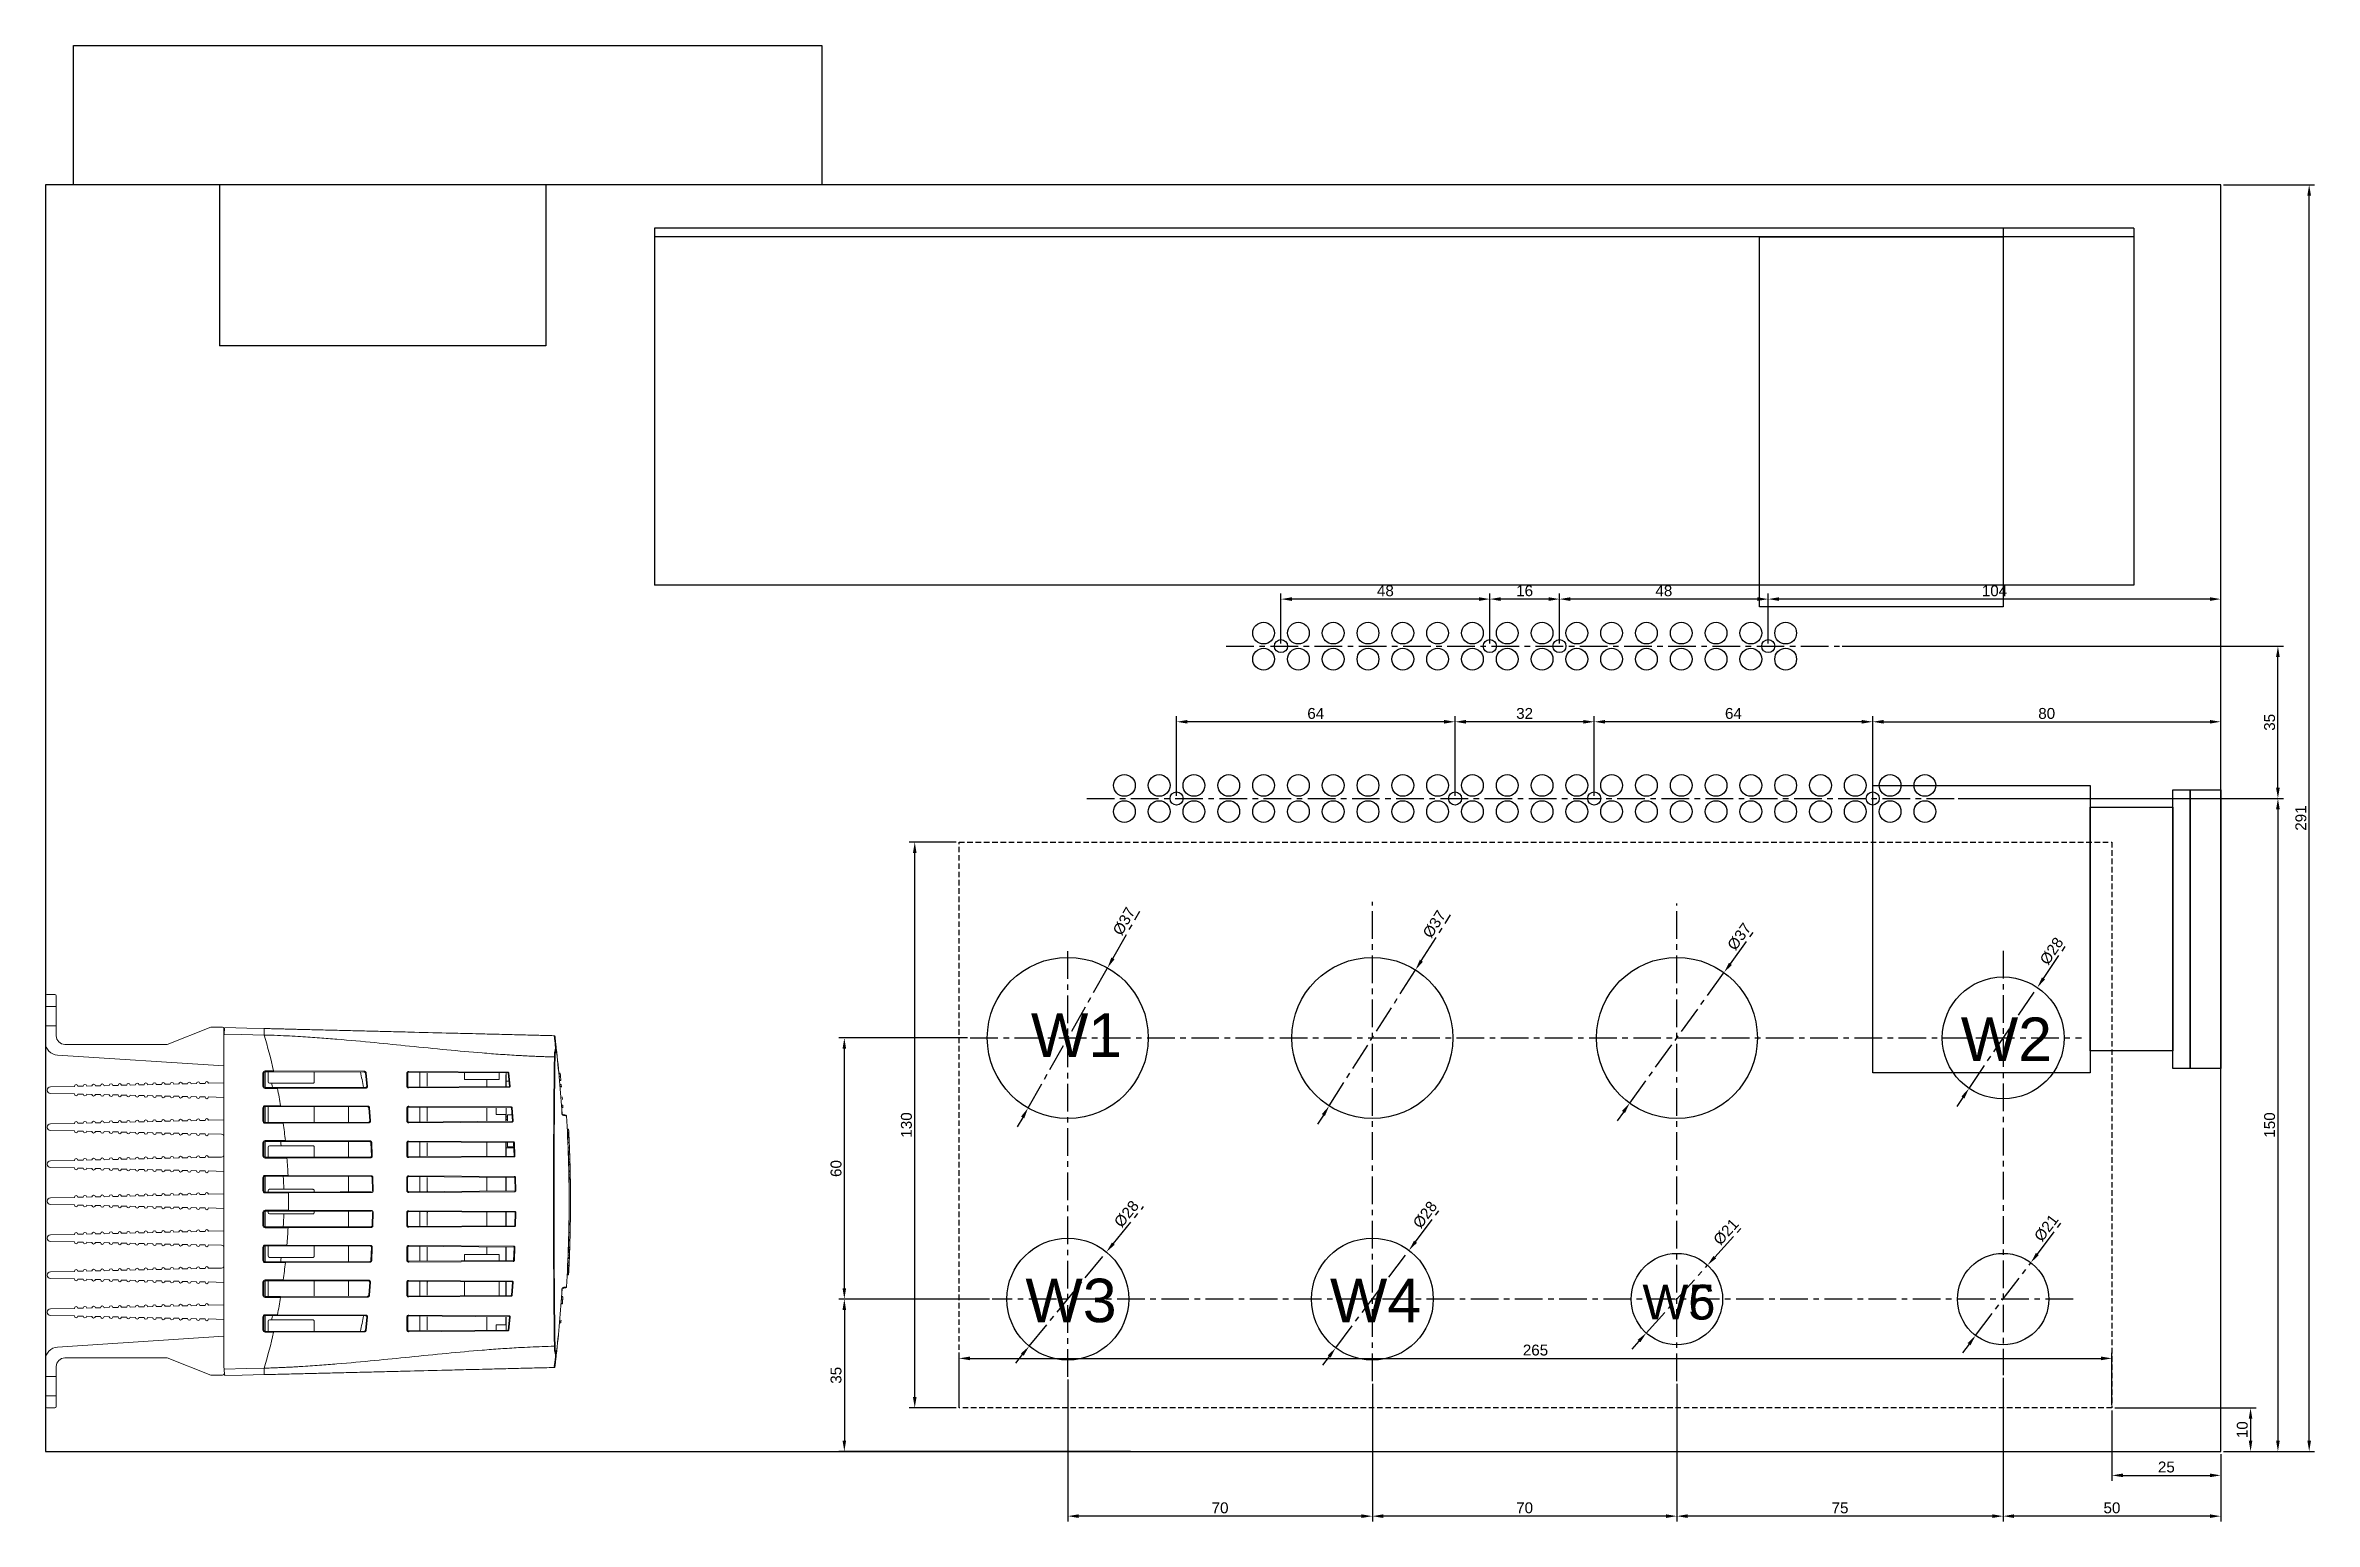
# Model space of a CAD drawing. Header units: millimetres. Extents: x -829 to 2887, y -460 to 1788.
# Drawn here: x 58 to 579, y 35 to 374 of the extents above; entities that cross this region are included whole.
import ezdxf

# ---------------------------------------------------------------- set-up
doc = ezdxf.new("R2010")
doc.units = ezdxf.units.MM
doc.linetypes.add('CENTER', pattern=[10.16, 6.35, -1.27, 1.27, -1.27])
doc.linetypes.add('HIDDEN', pattern=[1.905, 1.27, -0.635])
for name, color, linetype in [('Canaletas', 1, 'Continuous'), ('CENTRO', 7, 'CENTER'), ('COTA', 1, 'Continuous'), ('Inversor', 4, 'Continuous')]:
    doc.layers.add(name, color=color, linetype=linetype)
doc.styles.get("Standard").update_dxf_attribs({"font": 'arial.ttf'})
doc.dimstyles.new('ISO-25', dxfattribs={"dimtxt": 2.5, "dimasz": 2.5, "dimexe": 1.25, "dimexo": 0.625, "dimtad": 1, "dimtxsty": 'Standard', "dimcen": 2.5, "dimadec": 0, "dimazin": 0, "dimtfac": 1, "dimtmove": 0, "dimatfit": 3, "dimfxl": 1, "dimarcsym": 0})

msp = doc.modelspace()

# ---------------------------------------------------------------- texts
at = {"width": 24.79552, "attachment_point": 1}
for s, insert, char_height in [('{W1}', (284.026, 151.236), 10), ('{W2}', (497.763, 150.317), 10), ('{W3}', (282.763, 90.317), 10), ('{W4}', (352.763, 90.317), 10), ('{W6}', (424.575, 88.938), 8), ('{W5}', (424.575, 88.938), 8)]:
    msp.add_mtext(s, dxfattribs=dict(at, insert=insert, char_height=char_height))

# ---------------------------------------------------------------- blocks, each defined once
blk = doc.blocks.new('*D232')
at = {"layer": 'COTA', "color": 0, "lineweight": -2}
for p, q in [((558.13, 341.62), (579.08, 341.62)), ((577.83, 53.12), (577.83, 339.12)), ((558.13, 50.62), (579.08, 50.62))]:
    blk.add_line(p, q, dxfattribs=at)
at = {"layer": 'COTA', "color": 0}
for points in [[(578.25, 339.12), (577.41, 339.12), (577.83, 341.62)], [(577.41, 53.12), (578.25, 53.12), (577.83, 50.62)]]:
    blk.add_solid(points, dxfattribs=at)
at = {"layer": 'Defpoints', "color": 0}
for p in [(557.5, 341.62), (577.83, 341.62), (557.5, 50.62)]:
    blk.add_point(p, dxfattribs=at)
at = {"layer": 'COTA', "color": 0, "insert": (575.93, 196.12), "char_height": 2.5, "attachment_point": 5, "rotation": 90}
blk.add_mtext('291', dxfattribs=at)
blk = doc.blocks.new('*D234')
at = {"layer": 'COTA', "color": 0, "lineweight": -2}
for p, q in [((266.88, 190.62), (256.07, 190.62)), ((257.32, 63.12), (257.32, 188.12)), ((266.88, 60.62), (256.07, 60.62))]:
    blk.add_line(p, q, dxfattribs=at)
at = {"layer": 'COTA', "color": 0}
for points in [[(257.74, 188.12), (256.91, 188.12), (257.32, 190.62)], [(256.91, 63.12), (257.74, 63.12), (257.32, 60.62)]]:
    blk.add_solid(points, dxfattribs=at)
at = {"layer": 'Defpoints', "color": 0}
for p in [(257.32, 190.62), (267.5, 190.62), (267.5, 60.62)]:
    blk.add_point(p, dxfattribs=at)
at = {"layer": 'COTA', "color": 0, "insert": (255.42, 125.62), "char_height": 2.5, "attachment_point": 5, "rotation": 90}
blk.add_mtext('130', dxfattribs=at)
blk = doc.blocks.new('*D235')
at = {"layer": 'COTA', "color": 0, "lineweight": -2}
for p, q in [((267.5, 61.25), (267.5, 73.25)), ((532.5, 61.25), (532.5, 73.25)), ((270, 72), (530, 72))]:
    blk.add_line(p, q, dxfattribs=at)
at = {"layer": 'COTA', "color": 0}
for points in [[(270, 72.42), (270, 71.59), (267.5, 72)], [(530, 71.59), (530, 72.42), (532.5, 72)]]:
    blk.add_solid(points, dxfattribs=at)
at = {"layer": 'Defpoints', "color": 0}
for p in [(532.5, 72), (267.5, 60.62), (532.5, 60.62)]:
    blk.add_point(p, dxfattribs=at)
at = {"layer": 'COTA', "color": 0, "insert": (400, 73.9), "char_height": 2.5, "attachment_point": 5}
blk.add_mtext('265', dxfattribs=at)
blk = doc.blocks.new('*D236')
at = {"layer": 'COTA', "color": 0, "lineweight": -2}
for p, q in [((532.5, 60), (532.5, 43.88)), ((557.5, 50), (557.5, 43.88)), ((535, 45.13), (555, 45.13))]:
    blk.add_line(p, q, dxfattribs=at)
at = {"layer": 'COTA', "color": 0}
for points in [[(535, 45.55), (535, 44.72), (532.5, 45.13)], [(555, 44.72), (555, 45.55), (557.5, 45.13)]]:
    blk.add_solid(points, dxfattribs=at)
at = {"layer": 'Defpoints', "color": 0}
for p in [(532.5, 60.62), (557.5, 50.62), (557.5, 45.13)]:
    blk.add_point(p, dxfattribs=at)
at = {"layer": 'COTA', "color": 0, "insert": (545, 47.04), "char_height": 2.5, "attachment_point": 5}
blk.add_mtext('25', dxfattribs=at)
blk = doc.blocks.new('*D237')
at = {"layer": 'COTA', "color": 0, "lineweight": -2}
for p, q in [((533.13, 60.62), (565.61, 60.62)), ((564.36, 58.12), (564.36, 53.12)), ((558.13, 50.62), (565.61, 50.62))]:
    blk.add_line(p, q, dxfattribs=at)
at = {"layer": 'COTA', "color": 0}
for points in [[(564.77, 58.12), (563.94, 58.12), (564.36, 60.62)], [(563.94, 53.12), (564.77, 53.12), (564.36, 50.62)]]:
    blk.add_solid(points, dxfattribs=at)
at = {"layer": 'Defpoints', "color": 0}
for p in [(532.5, 60.62), (557.5, 50.62), (564.36, 50.62)]:
    blk.add_point(p, dxfattribs=at)
at = {"layer": 'COTA', "color": 0, "insert": (562.46, 55.62), "char_height": 2.5, "attachment_point": 5, "rotation": 90}
blk.add_mtext('10', dxfattribs=at)
blk = doc.blocks.new('*D244')
at = {"layer": 'CENTRO', "color": 0, "lineweight": -2}
for p, q in [((302.87, 163.89), (309.02, 174.72)), ((283.37, 129.54), (301.63, 161.71)), ((282.13, 127.36), (280.9, 125.19))]:
    blk.add_line(p, q, dxfattribs=at)
at = {"layer": 'CENTRO', "color": 0}
for points in [[(302.51, 164.09), (303.23, 163.68), (301.63, 161.71)], [(282.5, 127.16), (281.77, 127.57), (283.37, 129.54)]]:
    blk.add_solid(points, dxfattribs=at)
at = {"layer": 'Defpoints', "color": 0}
for p in [(301.63, 161.71), (283.37, 129.54)]:
    blk.add_point(p, dxfattribs=at)
at = {"layer": 'CENTRO', "color": 0, "insert": (305.44, 172.42), "char_height": 2.5, "attachment_point": 5, "rotation": 60.4181}
blk.add_mtext('%%c37', dxfattribs=at)
blk = doc.blocks.new('*D245')
at = {"layer": 'CENTRO', "color": 0, "lineweight": -2}
for p, q in [((373.76, 163.35), (380.45, 173.87)), ((352.58, 130.01), (372.42, 161.24)), ((351.24, 127.9), (349.9, 125.79))]:
    blk.add_line(p, q, dxfattribs=at)
at = {"layer": 'CENTRO', "color": 0}
for points in [[(373.41, 163.57), (374.12, 163.13), (372.42, 161.24)], [(351.59, 127.68), (350.89, 128.12), (352.58, 130.01)]]:
    blk.add_solid(points, dxfattribs=at)
at = {"layer": 'Defpoints', "color": 0}
for p in [(372.42, 161.24), (352.58, 130.01)]:
    blk.add_point(p, dxfattribs=at)
at = {"layer": 'CENTRO', "color": 0, "insert": (376.77, 171.75), "char_height": 2.5, "attachment_point": 5, "rotation": 57.5651}
blk.add_mtext('%%c37', dxfattribs=at)
blk = doc.blocks.new('*D246')
at = {"layer": 'CENTRO', "color": 0, "lineweight": -2}
for p, q in [((444.8, 162.65), (450.68, 170.79)), ((421.67, 130.63), (443.33, 160.62)), ((420.21, 128.6), (418.74, 126.57))]:
    blk.add_line(p, q, dxfattribs=at)
at = {"layer": 'CENTRO', "color": 0}
for points in [[(444.46, 162.89), (445.13, 162.41), (443.33, 160.62)], [(420.55, 128.36), (419.87, 128.84), (421.67, 130.63)]]:
    blk.add_solid(points, dxfattribs=at)
at = {"layer": 'Defpoints', "color": 0}
for p in [(443.33, 160.62), (421.67, 130.63)]:
    blk.add_point(p, dxfattribs=at)
at = {"layer": 'CENTRO', "color": 0, "insert": (446.87, 168.89), "char_height": 2.5, "attachment_point": 5, "rotation": 54.1658}
blk.add_mtext('%%c37', dxfattribs=at)
blk = doc.blocks.new('*D247')
at = {"layer": 'CENTRO', "color": 0, "lineweight": -2}
for p, q in [((302.97, 98.38), (309.93, 106.86)), ((283.62, 74.8), (301.38, 96.45)), ((282.03, 72.87), (280.45, 70.94))]:
    blk.add_line(p, q, dxfattribs=at)
at = {"layer": 'CENTRO', "color": 0}
for points in [[(302.65, 98.64), (303.29, 98.12), (301.38, 96.45)], [(282.36, 72.61), (281.71, 73.13), (283.62, 74.8)]]:
    blk.add_solid(points, dxfattribs=at)
at = {"layer": 'Defpoints', "color": 0}
for p in [(301.38, 96.45), (283.62, 74.8)]:
    blk.add_point(p, dxfattribs=at)
at = {"layer": 'CENTRO', "color": 0, "insert": (306.01, 105.19), "char_height": 2.5, "attachment_point": 5, "rotation": 50.6248}
blk.add_mtext('%%c28', dxfattribs=at)
blk = doc.blocks.new('*D248')
at = {"layer": 'CENTRO', "color": 0, "lineweight": -2}
for p, q in [((372.42, 98.81), (378.47, 106.84)), ((354.08, 74.44), (370.92, 96.81)), ((352.58, 72.44), (351.08, 70.44))]:
    blk.add_line(p, q, dxfattribs=at)
at = {"layer": 'CENTRO', "color": 0}
for points in [[(372.09, 99.06), (372.76, 98.56), (370.92, 96.81)], [(352.91, 72.19), (352.25, 72.69), (354.08, 74.44)]]:
    blk.add_solid(points, dxfattribs=at)
at = {"layer": 'Defpoints', "color": 0}
for p in [(370.92, 96.81), (354.08, 74.44)]:
    blk.add_point(p, dxfattribs=at)
at = {"layer": 'CENTRO', "color": 0, "insert": (374.62, 105.01), "char_height": 2.5, "attachment_point": 5, "rotation": 53.0397}
blk.add_mtext('%%c28', dxfattribs=at)
blk = doc.blocks.new('*D249')
at = {"layer": 'CENTRO', "color": 0, "lineweight": -2}
for p, q in [((516.76, 159.28), (522.4, 167.61)), ((499.65, 134.04), (515.36, 157.21)), ((498.24, 131.97), (496.84, 129.9))]:
    blk.add_line(p, q, dxfattribs=at)
at = {"layer": 'CENTRO', "color": 0}
for points in [[(516.41, 159.52), (517.1, 159.05), (515.36, 157.21)], [(498.59, 131.73), (497.9, 132.2), (499.65, 134.04)]]:
    blk.add_solid(points, dxfattribs=at)
at = {"layer": 'Defpoints', "color": 0}
for p in [(515.36, 157.21), (499.65, 134.04)]:
    blk.add_point(p, dxfattribs=at)
at = {"layer": 'CENTRO', "color": 0, "insert": (518.65, 165.58), "char_height": 2.5, "attachment_point": 5, "rotation": 55.8735}
blk.add_mtext('%%c28', dxfattribs=at)
blk = doc.blocks.new('*D250')
at = {"layer": 'CENTRO', "color": 0, "lineweight": -2}
for p, q in [((441.22, 95.27), (447.63, 102.37)), ((425.46, 77.83), (439.54, 93.42)), ((423.79, 75.98), (422.11, 74.12))]:
    blk.add_line(p, q, dxfattribs=at)
at = {"layer": 'CENTRO', "color": 0}
for points in [[(440.91, 95.55), (441.53, 94.99), (439.54, 93.42)], [(424.1, 75.7), (423.48, 76.26), (425.46, 77.83)]]:
    blk.add_solid(points, dxfattribs=at)
at = {"layer": 'Defpoints', "color": 0}
for p in [(439.54, 93.42), (425.46, 77.83)]:
    blk.add_point(p, dxfattribs=at)
at = {"layer": 'CENTRO', "color": 0, "insert": (443.8, 101.07), "char_height": 2.5, "attachment_point": 5, "rotation": 47.9041}
blk.add_mtext('%%c21', dxfattribs=at)
blk = doc.blocks.new('*D251')
at = {"layer": 'CENTRO', "color": 0, "lineweight": -2}
for p, q in [((515.36, 95.98), (521.14, 103.6)), ((501.16, 77.26), (513.85, 93.99)), ((499.65, 75.27), (498.13, 73.28))]:
    blk.add_line(p, q, dxfattribs=at)
at = {"layer": 'CENTRO', "color": 0}
for points in [[(515.03, 96.23), (515.69, 95.73), (513.85, 93.99)], [(499.98, 75.02), (499.31, 75.52), (501.16, 77.26)]]:
    blk.add_solid(points, dxfattribs=at)
at = {"layer": 'Defpoints', "color": 0}
for p in [(513.85, 93.99), (501.16, 77.26)]:
    blk.add_point(p, dxfattribs=at)
at = {"layer": 'CENTRO', "color": 0, "insert": (517.43, 101.98), "char_height": 2.5, "attachment_point": 5, "rotation": 52.8212}
blk.add_mtext('%%c21', dxfattribs=at)
blk = doc.blocks.new('*D252')
at = {"layer": 'COTA', "color": 0, "lineweight": -2}
for p, q in [((274.47, 85.62), (239.89, 85.62)), ((241.14, 83.12), (241.14, 53.12)), ((306.88, 50.62), (239.89, 50.62))]:
    blk.add_line(p, q, dxfattribs=at)
at = {"layer": 'COTA', "color": 0}
for points in [[(241.55, 83.12), (240.72, 83.12), (241.14, 85.62)], [(240.72, 53.12), (241.55, 53.12), (241.14, 50.62)]]:
    blk.add_solid(points, dxfattribs=at)
at = {"layer": 'Defpoints', "color": 0}
for p in [(275.09, 85.62), (241.14, 50.62), (307.5, 50.62)]:
    blk.add_point(p, dxfattribs=at)
at = {"layer": 'COTA', "color": 0, "insert": (239.24, 68.12), "char_height": 2.5, "attachment_point": 5, "rotation": 90}
blk.add_mtext('35', dxfattribs=at)
blk = doc.blocks.new('*D253')
at = {"layer": 'COTA', "color": 0, "lineweight": -2}
for p, q in [((269.47, 145.62), (239.89, 145.62)), ((241.14, 88.12), (241.14, 143.12)), ((274.47, 85.62), (239.89, 85.62))]:
    blk.add_line(p, q, dxfattribs=at)
at = {"layer": 'COTA', "color": 0}
for points in [[(241.55, 143.12), (240.72, 143.12), (241.14, 145.62)], [(240.72, 88.12), (241.55, 88.12), (241.14, 85.62)]]:
    blk.add_solid(points, dxfattribs=at)
at = {"layer": 'Defpoints', "color": 0}
for p in [(241.14, 145.62), (270.1, 145.62), (275.09, 85.62)]:
    blk.add_point(p, dxfattribs=at)
at = {"layer": 'COTA', "color": 0, "insert": (239.24, 115.62), "char_height": 2.5, "attachment_point": 5, "rotation": 90}
blk.add_mtext('60', dxfattribs=at)
blk = doc.blocks.new('*D254')
at = {"layer": 'COTA', "color": 0, "lineweight": -2}
for p, q in [((507.5, 67.51), (507.5, 34.51)), ((557.5, 50), (557.5, 34.51)), ((555, 35.76), (510, 35.76))]:
    blk.add_line(p, q, dxfattribs=at)
at = {"layer": 'COTA', "color": 0}
for points in [[(510, 36.18), (510, 35.35), (507.5, 35.76)], [(555, 35.35), (555, 36.18), (557.5, 35.76)]]:
    blk.add_solid(points, dxfattribs=at)
at = {"layer": 'Defpoints', "color": 0}
for p in [(507.5, 68.13), (557.5, 50.62), (507.5, 35.76)]:
    blk.add_point(p, dxfattribs=at)
at = {"layer": 'COTA', "color": 0, "insert": (532.5, 37.66), "char_height": 2.5, "attachment_point": 5}
blk.add_mtext('50', dxfattribs=at)
blk = doc.blocks.new('*D255')
at = {"layer": 'COTA', "color": 0, "lineweight": -2}
for p, q in [((432.5, 66.17), (432.5, 34.51)), ((507.5, 67.51), (507.5, 34.51)), ((505, 35.76), (435, 35.76))]:
    blk.add_line(p, q, dxfattribs=at)
at = {"layer": 'COTA', "color": 0}
for points in [[(435, 36.18), (435, 35.35), (432.5, 35.76)], [(505, 35.35), (505, 36.18), (507.5, 35.76)]]:
    blk.add_solid(points, dxfattribs=at)
at = {"layer": 'Defpoints', "color": 0}
for p in [(507.5, 68.13), (432.5, 66.79), (432.5, 35.76)]:
    blk.add_point(p, dxfattribs=at)
at = {"layer": 'COTA', "color": 0, "insert": (470, 37.66), "char_height": 2.5, "attachment_point": 5}
blk.add_mtext('75', dxfattribs=at)
blk = doc.blocks.new('*D256')
at = {"layer": 'COTA', "color": 0, "lineweight": -2}
for p, q in [((362.5, 66.17), (362.5, 34.51)), ((432.5, 66.17), (432.5, 34.51)), ((430, 35.76), (365, 35.76))]:
    blk.add_line(p, q, dxfattribs=at)
at = {"layer": 'COTA', "color": 0}
for points in [[(365, 36.18), (365, 35.35), (362.5, 35.76)], [(430, 35.35), (430, 36.18), (432.5, 35.76)]]:
    blk.add_solid(points, dxfattribs=at)
at = {"layer": 'Defpoints', "color": 0}
for p in [(362.5, 66.79), (432.5, 66.79), (362.5, 35.76)]:
    blk.add_point(p, dxfattribs=at)
at = {"layer": 'COTA', "color": 0, "insert": (397.5, 37.66), "char_height": 2.5, "attachment_point": 5}
blk.add_mtext('70', dxfattribs=at)
blk = doc.blocks.new('*D257')
at = {"layer": 'COTA', "color": 0, "lineweight": -2}
for p, q in [((292.5, 67.12), (292.5, 34.51)), ((362.5, 66.17), (362.5, 34.51)), ((360, 35.76), (295, 35.76))]:
    blk.add_line(p, q, dxfattribs=at)
at = {"layer": 'COTA', "color": 0}
for points in [[(295, 36.18), (295, 35.35), (292.5, 35.76)], [(360, 35.35), (360, 36.18), (362.5, 35.76)]]:
    blk.add_solid(points, dxfattribs=at)
at = {"layer": 'Defpoints', "color": 0}
for p in [(292.5, 67.75), (362.5, 66.79), (292.5, 35.76)]:
    blk.add_point(p, dxfattribs=at)
at = {"layer": 'COTA', "color": 0, "insert": (327.5, 37.66), "char_height": 2.5, "attachment_point": 5}
blk.add_mtext('70', dxfattribs=at)
blk = doc.blocks.new('*D258')
at = {"layer": 'COTA', "color": 0, "lineweight": -2}
for p, q in [((497.13, 200.62), (571.89, 200.62)), ((570.64, 198.12), (570.64, 53.12)), ((558.13, 50.62), (571.89, 50.62))]:
    blk.add_line(p, q, dxfattribs=at)
at = {"layer": 'COTA', "color": 0}
for points in [[(571.06, 198.12), (570.22, 198.12), (570.64, 200.62)], [(570.22, 53.12), (571.06, 53.12), (570.64, 50.62)]]:
    blk.add_solid(points, dxfattribs=at)
at = {"layer": 'Defpoints', "color": 0}
for p in [(496.51, 200.62), (557.5, 50.62), (570.64, 50.62)]:
    blk.add_point(p, dxfattribs=at)
at = {"layer": 'COTA', "color": 0, "insert": (568.74, 125.62), "char_height": 2.5, "attachment_point": 5, "rotation": 90}
blk.add_mtext('150', dxfattribs=at)
blk = doc.blocks.new('*D259')
at = {"layer": 'COTA', "color": 0, "lineweight": -2}
for p, q in [((470.49, 235.62), (571.89, 235.62)), ((570.64, 203.12), (570.64, 233.12)), ((497.13, 200.62), (571.89, 200.62))]:
    blk.add_line(p, q, dxfattribs=at)
at = {"layer": 'COTA', "color": 0}
for points in [[(571.06, 233.12), (570.22, 233.12), (570.64, 235.62)], [(570.22, 203.12), (571.06, 203.12), (570.64, 200.62)]]:
    blk.add_solid(points, dxfattribs=at)
at = {"layer": 'Defpoints', "color": 0}
for p in [(469.86, 235.62), (570.64, 235.62), (496.51, 200.62)]:
    blk.add_point(p, dxfattribs=at)
at = {"layer": 'COTA', "color": 0, "insert": (568.74, 218.12), "char_height": 2.5, "attachment_point": 5, "rotation": 90}
blk.add_mtext('35', dxfattribs=at)
blk = doc.blocks.new('*D260')
at = {"layer": 'COTA', "color": 0, "lineweight": -2}
for p, q in [((477.5, 201.25), (477.5, 219.5)), ((557.5, 171.25), (557.5, 219.5)), ((480, 218.25), (555, 218.25))]:
    blk.add_line(p, q, dxfattribs=at)
at = {"layer": 'COTA', "color": 0}
for points in [[(480, 218.66), (480, 217.83), (477.5, 218.25)], [(555, 217.83), (555, 218.66), (557.5, 218.25)]]:
    blk.add_solid(points, dxfattribs=at)
at = {"layer": 'Defpoints', "color": 0}
for p in [(557.5, 218.25), (477.5, 200.62), (557.5, 170.62)]:
    blk.add_point(p, dxfattribs=at)
at = {"layer": 'COTA', "color": 0, "insert": (517.5, 220.15), "char_height": 2.5, "attachment_point": 5}
blk.add_mtext('80', dxfattribs=at)
blk = doc.blocks.new('*D261')
at = {"layer": 'COTA', "color": 0, "lineweight": -2}
for p, q in [((413.5, 201.25), (413.5, 219.5)), ((477.5, 201.25), (477.5, 219.5)), ((475, 218.25), (416, 218.25))]:
    blk.add_line(p, q, dxfattribs=at)
at = {"layer": 'COTA', "color": 0}
for points in [[(416, 218.66), (416, 217.83), (413.5, 218.25)], [(475, 217.83), (475, 218.66), (477.5, 218.25)]]:
    blk.add_solid(points, dxfattribs=at)
at = {"layer": 'Defpoints', "color": 0}
for p in [(413.5, 218.25), (413.5, 200.62), (477.5, 200.62)]:
    blk.add_point(p, dxfattribs=at)
at = {"layer": 'COTA', "color": 0, "insert": (445.5, 220.15), "char_height": 2.5, "attachment_point": 5}
blk.add_mtext('64', dxfattribs=at)
blk = doc.blocks.new('*D262')
at = {"layer": 'COTA', "color": 0, "lineweight": -2}
for p, q in [((381.5, 201.25), (381.5, 219.5)), ((413.5, 201.25), (413.5, 219.5)), ((411, 218.25), (384, 218.25))]:
    blk.add_line(p, q, dxfattribs=at)
at = {"layer": 'COTA', "color": 0}
for points in [[(384, 218.66), (384, 217.83), (381.5, 218.25)], [(411, 217.83), (411, 218.66), (413.5, 218.25)]]:
    blk.add_solid(points, dxfattribs=at)
at = {"layer": 'Defpoints', "color": 0}
for p in [(381.5, 218.25), (381.5, 200.62), (413.5, 200.62)]:
    blk.add_point(p, dxfattribs=at)
at = {"layer": 'COTA', "color": 0, "insert": (397.5, 220.15), "char_height": 2.5, "attachment_point": 5}
blk.add_mtext('32', dxfattribs=at)
blk = doc.blocks.new('*D263')
at = {"layer": 'COTA', "color": 0, "lineweight": -2}
for p, q in [((317.5, 201.25), (317.5, 219.5)), ((381.5, 201.87), (381.5, 219.5)), ((379, 218.25), (320, 218.25))]:
    blk.add_line(p, q, dxfattribs=at)
at = {"layer": 'COTA', "color": 0}
for points in [[(320, 218.66), (320, 217.83), (317.5, 218.25)], [(379, 217.83), (379, 218.66), (381.5, 218.25)]]:
    blk.add_solid(points, dxfattribs=at)
at = {"layer": 'Defpoints', "color": 0}
for p in [(317.5, 218.25), (317.5, 200.62), (381.5, 201.25)]:
    blk.add_point(p, dxfattribs=at)
at = {"layer": 'COTA', "color": 0, "insert": (349.5, 220.15), "char_height": 2.5, "attachment_point": 5}
blk.add_mtext('64', dxfattribs=at)
blk = doc.blocks.new('*D264')
at = {"layer": 'COTA', "color": 0, "lineweight": -2}
for p, q in [((453.5, 236.25), (453.5, 247.68)), ((555, 246.43), (456, 246.43)), ((557.5, 196.75), (557.5, 247.68))]:
    blk.add_line(p, q, dxfattribs=at)
at = {"layer": 'COTA', "color": 0}
for points in [[(456, 246.85), (456, 246.01), (453.5, 246.43)], [(555, 246.01), (555, 246.85), (557.5, 246.43)]]:
    blk.add_solid(points, dxfattribs=at)
at = {"layer": 'Defpoints', "color": 0}
for p in [(453.5, 246.43), (453.5, 235.62), (557.5, 196.12)]:
    blk.add_point(p, dxfattribs=at)
at = {"layer": 'COTA', "color": 0, "insert": (505.5, 248.33), "char_height": 2.5, "attachment_point": 5}
blk.add_mtext('104', dxfattribs=at)
blk = doc.blocks.new('*D265')
at = {"layer": 'COTA', "color": 0, "lineweight": -2}
for p, q in [((405.5, 236.25), (405.5, 247.68)), ((451, 246.43), (408, 246.43)), ((453.5, 236.25), (453.5, 247.68))]:
    blk.add_line(p, q, dxfattribs=at)
at = {"layer": 'COTA', "color": 0}
for points in [[(408, 246.85), (408, 246.01), (405.5, 246.43)], [(451, 246.01), (451, 246.85), (453.5, 246.43)]]:
    blk.add_solid(points, dxfattribs=at)
at = {"layer": 'Defpoints', "color": 0}
for p in [(405.5, 246.43), (405.5, 235.62), (453.5, 235.62)]:
    blk.add_point(p, dxfattribs=at)
at = {"layer": 'COTA', "color": 0, "insert": (429.5, 248.33), "char_height": 2.5, "attachment_point": 5}
blk.add_mtext('48', dxfattribs=at)
blk = doc.blocks.new('*D266')
at = {"layer": 'COTA', "color": 0, "lineweight": -2}
for p, q in [((389.5, 236.25), (389.5, 247.68)), ((403, 246.43), (392, 246.43)), ((405.5, 236.25), (405.5, 247.68))]:
    blk.add_line(p, q, dxfattribs=at)
at = {"layer": 'COTA', "color": 0}
for points in [[(392, 246.85), (392, 246.01), (389.5, 246.43)], [(403, 246.01), (403, 246.85), (405.5, 246.43)]]:
    blk.add_solid(points, dxfattribs=at)
at = {"layer": 'Defpoints', "color": 0}
for p in [(389.5, 246.43), (389.5, 235.62), (405.5, 235.62)]:
    blk.add_point(p, dxfattribs=at)
at = {"layer": 'COTA', "color": 0, "insert": (397.5, 248.33), "char_height": 2.5, "attachment_point": 5}
blk.add_mtext('16', dxfattribs=at)
blk = doc.blocks.new('*D267')
at = {"layer": 'COTA', "color": 0, "lineweight": -2}
for p, q in [((341.5, 236.25), (341.5, 247.68)), ((387, 246.43), (344, 246.43)), ((389.5, 236.25), (389.5, 247.68))]:
    blk.add_line(p, q, dxfattribs=at)
at = {"layer": 'COTA', "color": 0}
for points in [[(344, 246.85), (344, 246.01), (341.5, 246.43)], [(387, 246.01), (387, 246.85), (389.5, 246.43)]]:
    blk.add_solid(points, dxfattribs=at)
at = {"layer": 'Defpoints', "color": 0}
for p in [(341.5, 246.43), (341.5, 235.62), (389.5, 235.62)]:
    blk.add_point(p, dxfattribs=at)
at = {"layer": 'COTA', "color": 0, "insert": (365.5, 248.33), "char_height": 2.5, "attachment_point": 5}
blk.add_mtext('48', dxfattribs=at)

# ---------------------------------------------------------------- dimensions: what is measured, and where the dimension line sits
at = {"layer": 'CENTRO'}
for p1, p2, picture, middle in [((283.369, 129.536), (301.634, 161.713), '*D244', (307.158, 171.444)), ((352.579, 130.011), (372.424, 161.239), '*D245', (378.43, 170.689)), ((421.671, 130.627), (443.332, 160.623), '*D246', (448.468, 167.735)), ((499.647, 134.036), (515.356, 157.214), '*D249', (520.28, 164.479)), ((283.62, 74.803), (301.383, 96.447), '*D247', (307.535, 103.943)), ((354.084, 74.438), (370.919, 96.812), '*D248', (376.196, 103.824)), ((425.463, 77.834), (439.541, 93.416), '*D250', (445.261, 99.747)), ((501.156, 77.259), (513.847, 93.991), '*D251', (519.003, 100.789))]:
    dim = msp.add_diameter_dim_2p(p1=p1, p2=p2, dimstyle='ISO-25', dxfattribs=at)
    dim.commit()
    dim.dimension.update_dxf_attribs({"geometry": picture, "text_midpoint": middle, "dimtype": 163})
at = {"layer": 'COTA'}
for base, p1, p2, picture, middle in [((577.829, 341.625), (557.502, 50.625), (557.502, 341.625), '*D232', (575.928, 196.125)), ((570.641, 235.625), (496.506, 200.625), (469.862, 235.625), '*D259', (568.74, 218.125)), ((570.641, 50.625), (496.506, 200.625), (557.502, 50.625), '*D258', (568.74, 125.625)), ((257.325, 190.625), (267.502, 60.625), (267.502, 190.625), '*D234', (255.423, 125.625)), ((241.138, 145.625), (275.094, 85.625), (270.097, 145.625), '*D253', (239.237, 115.625)), ((241.138, 50.625), (275.094, 85.625), (307.502, 50.625), '*D252', (239.237, 68.125)), ((564.357, 50.625), (532.502, 60.625), (557.502, 50.625), '*D237', (562.456, 55.625))]:
    dim = msp.add_linear_dim(base=base, p1=p1, p2=p2, angle=90, dimstyle='ISO-25', dxfattribs=at)
    dim.commit()
    dim.dimension.update_dxf_attribs({"geometry": picture, "text_midpoint": middle})
for base, p1, p2, picture, middle in [((341.502, 246.43), (389.502, 235.625), (341.502, 235.625), '*D267', (365.502, 248.331)), ((389.502, 246.43), (405.502, 235.625), (389.502, 235.625), '*D266', (397.502, 248.331)), ((405.502, 246.43), (453.502, 235.625), (405.502, 235.625), '*D265', (429.502, 248.331)), ((453.502, 246.43), (557.502, 196.125), (453.502, 235.625), '*D264', (505.502, 248.331)), ((317.502, 218.248), (381.502, 201.25), (317.502, 200.625), '*D263', (349.502, 220.149)), ((381.502, 218.248), (413.502, 200.625), (381.502, 200.625), '*D262', (397.502, 220.149)), ((413.502, 218.248), (477.502, 200.625), (413.502, 200.625), '*D261', (445.502, 220.149)), ((557.502, 218.248), (477.502, 200.625), (557.502, 170.625), '*D260', (517.502, 220.149)), ((532.502, 72.002), (267.502, 60.625), (532.502, 60.625), '*D235', (400.002, 73.904)), ((432.502, 35.763), (507.502, 68.131), (432.502, 66.794), '*D255', (470.002, 37.659)), ((507.502, 35.763), (557.502, 50.625), (507.502, 68.131), '*D254', (532.502, 37.664)), ((292.502, 35.763), (362.502, 66.794), (292.502, 67.748), '*D257', (327.502, 37.664)), ((362.502, 35.763), (432.502, 66.794), (362.502, 66.794), '*D256', (397.502, 37.664)), ((557.502, 45.135), (532.502, 60.625), (557.502, 50.625), '*D236', (545.002, 47.036))]:
    dim = msp.add_linear_dim(base=base, p1=p1, p2=p2, dimstyle='ISO-25', dxfattribs=at)
    dim.commit()
    dim.dimension.update_dxf_attribs({"geometry": picture, "text_midpoint": middle})

# ---------------------------------------------------------------- linework, layer by layer
for p, q in [((57.502, 341.625), (57.502, 50.625)), ((557.502, 341.625), (57.502, 341.625)), ((97.502, 341.625), (97.502, 304.625)), ((172.502, 341.625), (172.502, 304.625)), ((557.502, 50.625), (557.502, 341.625)), ((537.502, 331.625), (197.502, 331.625)), ((537.502, 329.625), (197.502, 329.625)), ((172.502, 304.625), (97.502, 304.625)), ((57.502, 50.625), (557.502, 50.625))]:
    msp.add_line(p, q)
for points in [[(64.002, 341.625), (64.002, 373.625), (236.002, 373.625), (236.002, 341.625)], [(451.502, 244.625), (451.502, 329.625), (507.502, 329.625), (507.502, 244.625)], [(477.502, 137.625), (477.502, 203.625), (527.502, 203.625), (527.502, 137.625)], [(527.502, 142.625), (527.502, 198.625), (546.502, 198.625), (546.502, 142.625)], [(546.502, 138.625), (546.502, 202.625), (550.502, 202.625), (550.502, 138.625)], [(550.502, 138.625), (550.502, 202.625), (557.502, 202.625), (557.502, 138.625)]]:
    msp.add_lwpolyline(points, close=True)
at = {"linetype": 'HIDDEN'}
msp.add_lwpolyline([(267.502, 60.625), (267.502, 190.625), (532.502, 190.625), (532.502, 60.625)], close=True, dxfattribs=at)
for centre, radius in [((337.502, 238.625), 2.5), ((345.502, 238.625), 2.5), ((353.502, 238.625), 2.5), ((361.502, 238.625), 2.5), ((369.502, 238.625), 2.5), ((377.502, 238.625), 2.5), ((385.502, 238.625), 2.5), ((393.502, 238.625), 2.5), ((401.502, 238.625), 2.5), ((409.502, 238.625), 2.5), ((417.502, 238.625), 2.5), ((425.502, 238.625), 2.5), ((433.502, 238.625), 2.5), ((441.502, 238.625), 2.5), ((449.502, 238.625), 2.5), ((457.502, 238.625), 2.5), ((337.502, 232.625), 2.5), ((341.502, 235.625), 1.5), ((345.502, 232.625), 2.5), ((353.502, 232.625), 2.5), ((361.502, 232.625), 2.5), ((369.502, 232.625), 2.5), ((377.502, 232.625), 2.5), ((385.502, 232.625), 2.5), ((389.502, 235.625), 1.5), ((393.502, 232.625), 2.5), ((401.502, 232.625), 2.5), ((405.502, 235.625), 1.5), ((409.502, 232.625), 2.5), ((417.502, 232.625), 2.5), ((425.502, 232.625), 2.5), ((433.502, 232.625), 2.5), ((441.502, 232.625), 2.5), ((449.502, 232.625), 2.5), ((453.502, 235.625), 1.5), ((457.502, 232.625), 2.5), ((305.502, 203.625), 2.5), ((313.502, 203.625), 2.5), ((321.502, 203.625), 2.5), ((329.502, 203.625), 2.5), ((337.502, 203.625), 2.5), ((345.502, 203.625), 2.5), ((353.502, 203.625), 2.5), ((361.502, 203.625), 2.5), ((369.502, 203.625), 2.5), ((377.502, 203.625), 2.5), ((385.502, 203.625), 2.5), ((393.502, 203.625), 2.5), ((401.502, 203.625), 2.5), ((409.502, 203.625), 2.5), ((417.502, 203.625), 2.5), ((425.502, 203.625), 2.5), ((433.502, 203.625), 2.5), ((441.502, 203.625), 2.5), ((449.502, 203.625), 2.5), ((457.502, 203.625), 2.5), ((465.502, 203.625), 2.5), ((473.502, 203.625), 2.5), ((481.502, 203.625), 2.5), ((489.502, 203.625), 2.5), ((305.502, 197.625), 2.5), ((313.502, 197.625), 2.5), ((317.502, 200.625), 1.5), ((321.502, 197.625), 2.5), ((329.502, 197.625), 2.5), ((337.502, 197.625), 2.5), ((345.502, 197.625), 2.5), ((353.502, 197.625), 2.5), ((361.502, 197.625), 2.5), ((369.502, 197.625), 2.5), ((377.502, 197.625), 2.5), ((381.502, 200.625), 1.5), ((385.502, 197.625), 2.5), ((393.502, 197.625), 2.5), ((401.502, 197.625), 2.5), ((409.502, 197.625), 2.5), ((413.502, 200.625), 1.5), ((417.502, 197.625), 2.5), ((425.502, 197.625), 2.5), ((433.502, 197.625), 2.5), ((441.502, 197.625), 2.5), ((449.502, 197.625), 2.5), ((457.502, 197.625), 2.5), ((465.502, 197.625), 2.5), ((473.502, 197.625), 2.5), ((477.502, 200.625), 1.5), ((481.502, 197.625), 2.5), ((489.502, 197.625), 2.5), ((292.502, 145.625), 18.5), ((362.502, 145.625), 18.5), ((432.502, 145.625), 18.5), ((507.502, 145.625), 14), ((292.502, 85.625), 14), ((362.502, 85.625), 14), ((432.502, 85.625), 10.5), ((507.502, 85.625), 10.5)]:
    msp.add_circle(centre, radius)
at = {"layer": 'Canaletas'}
for p, q in [((197.502, 331.625), (197.502, 249.625)), ((507.502, 331.625), (507.502, 249.625)), ((537.502, 331.625), (537.502, 249.625)), ((537.502, 249.625), (197.502, 249.625))]:
    msp.add_line(p, q, dxfattribs=at)
at = {"layer": 'CENTRO'}
for p, q in [((328.918, 235.625), (469.862, 235.625)), ((296.867, 200.625), (496.506, 200.625)), ((362.502, 66.794), (362.502, 176.847)), ((432.502, 66.794), (432.502, 176.47)), ((292.502, 67.748), (292.502, 165.625)), ((507.502, 165.625), (507.502, 68.131)), ((270.097, 145.625), (525.461, 145.625)), ((523.557, 85.625), (275.094, 85.625))]:
    msp.add_line(p, q, dxfattribs=at)
at = {"layer": 'Inversor', "linetype": 'Continuous', "lineweight": 15}
for p, q in [((57.502, 152.874), (57.502, 155.324)), ((57.502, 152.874), (60.002, 152.874)), ((57.502, 148.374), (57.502, 152.874)), ((59.702, 155.624), (57.802, 155.624)), ((60.002, 155.324), (60.002, 152.874)), ((60.002, 152.874), (60.002, 148.374)), ((57.502, 148.374), (57.502, 144.641)), ((60.002, 148.374), (57.502, 148.374)), ((60.002, 146.124), (60.002, 148.374)), ((95.503, 148.125), (85.503, 144.124)), ((98.215, 148.125), (95.503, 148.125)), ((98.502, 146.013), (98.558, 146.511)), ((98.515, 146.141), (98.515, 147.825)), ((98.543, 146.383), (98.515, 146.13)), ((107.774, 146.293), (107.775, 146.284)), ((60.308, 141.647), (98.502, 139.175)), ((85.503, 144.124), (62.002, 144.124)), ((98.502, 146.013), (98.502, 70.041)), ((107.502, 134.527), (107.502, 137.527)), ((107.677, 137.527), (107.502, 137.527)), ((108.002, 138.027), (109.971, 138.027)), ((108.002, 137.852), (108.002, 138.027)), ((108.002, 137.852), (108.002, 134.202)), ((108.677, 137.852), (108.677, 135.527)), ((109.971, 138.027), (130.805, 137.966)), ((109.992, 137.852), (130.805, 137.791)), ((119.312, 135.527), (119.311, 137.824)), ((130.805, 137.791), (130.805, 137.966)), ((131.067, 137.555), (131.241, 137.574)), ((131.067, 137.555), (131.377, 134.552)), ((131.241, 137.574), (131.551, 134.569)), ((140.606, 134.527), (140.609, 137.527)), ((140.786, 137.527), (140.609, 137.527)), ((140.783, 134.527), (140.786, 137.527)), ((141.002, 137.916), (163.805, 137.758)), ((141.002, 137.741), (141.002, 137.916)), ((141.002, 137.741), (163.805, 137.582)), ((143.602, 134.327), (143.602, 137.723)), ((145.286, 134.527), (145.286, 137.527)), ((158.93, 136.07), (158.93, 134.527)), ((163.328, 134.464), (163.328, 137.027)), ((163.402, 137.585), (163.402, 135.664)), ((164.053, 135.664), (163.402, 135.664)), ((163.86, 137.533), (164.17, 134.532)), ((164.033, 137.551), (164.344, 134.549)), ((175.835, 137.47), (175.535, 137.47)), ((175.904, 136.724), (175.604, 136.724)), ((175.984, 135.823), (175.684, 135.823)), ((175.984, 135.823), (175.976, 135.918)), ((64.193, 134.499), (58.681, 134.375)), ((58.681, 132.875), (64.193, 132.75)), ((64.993, 134.517), (66.194, 134.545)), ((66.194, 132.705), (64.993, 132.732)), ((66.993, 134.563), (68.194, 134.59)), ((68.194, 132.659), (66.993, 132.687)), ((68.994, 134.608), (70.195, 134.635)), ((70.195, 132.614), (68.994, 132.641)), ((70.994, 134.653), (72.195, 134.68)), ((72.195, 132.569), (70.994, 132.596)), ((72.995, 134.698), (74.195, 134.725)), ((74.195, 132.524), (72.995, 132.551)), ((74.995, 134.744), (76.196, 134.771)), ((76.196, 132.478), (74.995, 132.506)), ((76.996, 134.789), (78.196, 134.816)), ((78.196, 132.433), (76.996, 132.46)), ((78.996, 134.834), (80.197, 134.861)), ((80.197, 132.388), (78.996, 132.415)), ((80.997, 134.879), (82.197, 134.906)), ((82.197, 132.343), (80.997, 132.37)), ((82.997, 134.925), (84.198, 134.952)), ((84.198, 132.298), (82.997, 132.325)), ((84.998, 134.97), (86.198, 134.997)), ((86.198, 132.252), (84.998, 132.279)), ((86.998, 135.015), (88.199, 135.042)), ((88.199, 132.207), (86.998, 132.234)), ((88.999, 135.06), (90.199, 135.087)), ((90.199, 132.162), (88.999, 132.189)), ((90.999, 135.106), (92.2, 135.133)), ((92.2, 132.117), (90.999, 132.144)), ((93, 135.151), (94.2, 135.178)), ((94.2, 132.071), (93, 132.098)), ((98.502, 135.275), (95, 135.196)), ((95, 132.053), (98.502, 131.974)), ((107.677, 134.527), (107.502, 134.527)), ((108.002, 134.202), (108.002, 134.027)), ((110.833, 134.027), (108.002, 134.027)), ((109.491, 135.202), (109.002, 135.202)), ((109.491, 135.202), (119.002, 135.216)), ((131.114, 134.261), (110.779, 134.202)), ((131.114, 134.086), (110.833, 134.027)), ((131.114, 134.261), (131.114, 134.086)), ((131.377, 134.552), (131.551, 134.569)), ((140.783, 134.527), (140.606, 134.527)), ((164.114, 134.47), (141.002, 134.309)), ((141.002, 134.309), (141.002, 134.133)), ((164.114, 134.294), (141.002, 134.133)), ((164.114, 134.47), (164.114, 134.294)), ((164.17, 134.532), (164.344, 134.549)), ((64.193, 125.999), (58.681, 125.875)), ((64.993, 126.017), (66.194, 126.045)), ((66.993, 126.063), (68.194, 126.09)), ((68.994, 126.108), (70.195, 126.135)), ((70.994, 126.153), (72.195, 126.18)), ((72.995, 126.198), (74.195, 126.225)), ((74.995, 126.244), (76.196, 126.271)), ((76.996, 126.289), (78.196, 126.316)), ((78.996, 126.334), (80.197, 126.361)), ((80.997, 126.379), (82.197, 126.406)), ((82.997, 126.425), (84.198, 126.452)), ((84.998, 126.47), (86.198, 126.497)), ((86.998, 126.515), (88.199, 126.542)), ((88.999, 126.56), (90.199, 126.587)), ((90.999, 126.606), (92.2, 126.633)), ((93, 126.651), (94.2, 126.678)), ((98.502, 126.775), (95, 126.696)), ((107.502, 126.527), (107.502, 129.527)), ((107.677, 129.527), (107.502, 129.527)), ((107.677, 126.527), (107.502, 126.527)), ((108.002, 130.027), (111.568, 130.027)), ((108.002, 129.852), (108.002, 130.027)), ((108.002, 129.852), (108.002, 126.202)), ((108.002, 126.202), (108.002, 126.027)), ((112.177, 126.027), (108.002, 126.027)), ((108.677, 129.852), (108.677, 126.202)), ((111.568, 130.027), (131.555, 129.969)), ((111.578, 129.852), (131.555, 129.793)), ((131.775, 126.259), (112.134, 126.202)), ((131.775, 126.083), (112.177, 126.027)), ((119.314, 126.222), (119.313, 129.829)), ((127.202, 129.806), (127.202, 126.245)), ((131.555, 129.793), (131.555, 129.969)), ((131.775, 126.259), (131.775, 126.083)), ((131.82, 129.548), (131.994, 129.561)), ((131.82, 129.548), (132.041, 126.545)), ((131.994, 129.561), (132.215, 126.556)), ((132.041, 126.545), (132.215, 126.556)), ((140.6, 126.527), (140.602, 129.527)), ((140.777, 126.527), (140.6, 126.527)), ((140.779, 129.527), (140.602, 129.527)), ((140.777, 126.527), (140.779, 129.527)), ((141.002, 129.923), (164.555, 129.761)), ((141.002, 129.748), (141.002, 129.923)), ((141.002, 129.748), (164.555, 129.585)), ((164.775, 126.467), (141.002, 126.303)), ((141.002, 126.303), (141.002, 126.127)), ((164.775, 126.291), (141.002, 126.127)), ((143.602, 126.321), (143.602, 129.73)), ((145.286, 126.527), (145.286, 129.527)), ((158.93, 129.527), (158.93, 126.527)), ((161.102, 128.06), (163.402, 128.06)), ((163.328, 126.457), (163.328, 128.06)), ((163.402, 129.602), (163.402, 127.46)), ((163.402, 127.46), (163.682, 127.46)), ((163.682, 126.918), (163.402, 126.918)), ((163.402, 126.918), (163.402, 126.495)), ((164.727, 127.978), (163.682, 127.978)), ((164.727, 127.977), (163.682, 127.977)), ((163.682, 126.467), (163.682, 127.977)), ((164.555, 129.585), (164.555, 129.761)), ((164.613, 129.531), (164.787, 129.545)), ((164.613, 129.531), (164.834, 126.531)), ((164.787, 129.545), (165.008, 126.542)), ((58.681, 124.375), (64.193, 124.25)), ((66.194, 124.205), (64.993, 124.232)), ((68.194, 124.159), (66.993, 124.187)), ((70.195, 124.114), (68.994, 124.141)), ((72.195, 124.069), (70.994, 124.096)), ((74.195, 124.024), (72.995, 124.051)), ((76.196, 123.979), (74.995, 124.006)), ((78.196, 123.933), (76.996, 123.96)), ((80.197, 123.888), (78.996, 123.915)), ((82.197, 123.843), (80.997, 123.87)), ((84.198, 123.798), (82.997, 123.825)), ((86.198, 123.752), (84.998, 123.779)), ((88.199, 123.707), (86.998, 123.734)), ((90.199, 123.662), (88.999, 123.689)), ((92.2, 123.617), (90.999, 123.644)), ((94.2, 123.571), (93, 123.598)), ((95, 123.553), (98.015, 123.485)), ((107.502, 118.527), (107.502, 121.527)), ((107.677, 121.527), (107.502, 121.527)), ((108.002, 122.027), (112.662, 122.027)), ((108.002, 121.852), (108.002, 122.027)), ((108.002, 121.852), (108.002, 118.202)), ((108.677, 120.527), (108.677, 118.202)), ((111.697, 120.852), (109.002, 120.852)), ((111.697, 120.852), (119.002, 120.841)), ((112.661, 121.852), (132.068, 121.795)), ((112.662, 122.027), (132.068, 121.97)), ((119.315, 118.22), (119.315, 120.527)), ((127.202, 121.809), (127.202, 118.243)), ((132.068, 121.795), (132.068, 121.97)), ((132.335, 121.54), (132.51, 121.548)), ((132.335, 121.54), (132.468, 118.537)), ((132.51, 121.548), (132.642, 118.544)), ((140.597, 118.527), (140.598, 121.527)), ((140.774, 121.527), (140.598, 121.527)), ((140.773, 118.527), (140.774, 121.527)), ((141.002, 121.928), (165.068, 121.763)), ((141.002, 121.753), (141.002, 121.928)), ((141.002, 121.753), (165.068, 121.587)), ((143.602, 118.317), (143.602, 121.735)), ((145.286, 118.527), (145.286, 121.527)), ((158.93, 121.527), (158.93, 118.527)), ((163.328, 118.453), (163.328, 121.599)), ((163.402, 121.599), (163.402, 120.386)), ((163.402, 120.385), (163.402, 120.386)), ((163.402, 120.386), (165.179, 120.386)), ((163.682, 120.585), (163.682, 121.568)), ((163.682, 120.585), (165.17, 120.585)), ((165.128, 121.53), (165.261, 118.529)), ((165.302, 121.538), (165.435, 118.536)), ((177.766, 124.668), (177.466, 124.668)), ((177.816, 123.683), (177.516, 123.683)), ((177.91, 121.633), (177.61, 121.633)), ((177.963, 120.338), (177.663, 120.338)), ((177.771, 124.565), (177.766, 124.668)), ((177.838, 123.219), (177.827, 123.446)), ((64.193, 117.499), (58.681, 117.375)), ((58.681, 115.875), (64.193, 115.75)), ((64.993, 117.517), (66.194, 117.545)), ((66.194, 115.705), (64.993, 115.732)), ((66.993, 117.563), (68.194, 117.59)), ((68.194, 115.659), (66.993, 115.687)), ((68.994, 117.608), (70.195, 117.635)), ((70.195, 115.614), (68.994, 115.641)), ((70.994, 117.653), (72.195, 117.68)), ((72.195, 115.569), (70.994, 115.596)), ((72.995, 117.698), (74.195, 117.726)), ((74.195, 115.524), (72.995, 115.551)), ((74.995, 117.744), (76.196, 117.771)), ((76.196, 115.478), (74.995, 115.506)), ((76.996, 117.789), (78.196, 117.816)), ((78.196, 115.433), (76.996, 115.46)), ((78.996, 117.834), (80.197, 117.861)), ((80.197, 115.388), (78.996, 115.415)), ((80.997, 117.879), (82.197, 117.906)), ((82.197, 115.343), (80.997, 115.37)), ((82.997, 117.925), (84.198, 117.952)), ((84.198, 115.298), (82.997, 115.325)), ((84.998, 117.97), (86.198, 117.997)), ((86.198, 115.252), (84.998, 115.279)), ((86.998, 118.015), (88.199, 118.042)), ((88.199, 115.207), (86.998, 115.234)), ((88.999, 118.06), (90.199, 118.087)), ((90.199, 115.162), (88.999, 115.189)), ((90.999, 118.106), (92.2, 118.133)), ((92.2, 115.117), (90.999, 115.144)), ((93, 118.151), (94.2, 118.178)), ((94.2, 115.071), (93, 115.099)), ((98.015, 118.264), (95, 118.196)), ((95, 115.053), (98.502, 114.974)), ((107.677, 118.527), (107.502, 118.527)), ((108.002, 118.202), (108.002, 118.027)), ((113.025, 118.027), (108.002, 118.027)), ((132.2, 118.257), (112.992, 118.202)), ((132.2, 118.082), (113.025, 118.027)), ((132.2, 118.257), (132.2, 118.082)), ((132.468, 118.537), (132.642, 118.544)), ((140.773, 118.527), (140.597, 118.527)), ((165.2, 118.465), (141.002, 118.299)), ((141.002, 118.299), (141.002, 118.124)), ((165.2, 118.29), (141.002, 118.124)), ((165.2, 118.465), (165.2, 118.29)), ((165.261, 118.529), (165.435, 118.536)), ((178.015, 118.913), (177.715, 118.913)), ((178.087, 116.548), (177.787, 116.548)), ((86.998, 109.515), (88.199, 109.542)), ((88.999, 109.56), (90.199, 109.587)), ((90.999, 109.606), (92.2, 109.633)), ((93, 109.651), (94.2, 109.678)), ((98.502, 109.775), (95, 109.696)), ((107.502, 110.527), (107.502, 113.527)), ((107.677, 113.527), (107.502, 113.527)), ((107.677, 110.527), (107.502, 110.527)), ((108.002, 114.027), (113.266, 114.027)), ((108.002, 113.852), (108.002, 114.027)), ((108.002, 113.852), (108.002, 110.202)), ((108.002, 110.202), (108.002, 110.027)), ((113.387, 110.027), (108.002, 110.027)), ((108.677, 110.527), (108.677, 110.202)), ((112.292, 110.852), (109.002, 110.852)), ((112.292, 110.852), (119.002, 110.841)), ((113.255, 113.852), (132.346, 113.796)), ((113.266, 114.027), (132.346, 113.971)), ((132.39, 110.082), (113.387, 110.027)), ((119.316, 110.219), (119.316, 110.527)), ((127.202, 113.811), (127.202, 110.242)), ((132.346, 113.796), (132.346, 113.971)), ((132.39, 110.257), (132.39, 110.082)), ((132.615, 113.532), (132.789, 113.535)), ((132.615, 113.532), (132.659, 110.529)), ((132.659, 110.529), (132.833, 110.531)), ((132.789, 113.535), (132.833, 110.531)), ((140.595, 110.527), (140.595, 113.527)), ((140.771, 113.527), (140.595, 113.527)), ((140.771, 110.527), (140.595, 110.527)), ((140.771, 110.527), (140.771, 113.527)), ((141.002, 113.931), (165.346, 113.764)), ((141.002, 113.755), (141.002, 113.931)), ((141.002, 113.755), (165.346, 113.588)), ((165.39, 110.465), (141.002, 110.297)), ((141.002, 110.297), (141.002, 110.122)), ((165.39, 110.289), (141.002, 110.122)), ((143.602, 110.315), (143.602, 113.738)), ((145.286, 110.527), (145.286, 113.527)), ((158.93, 113.527), (158.93, 110.527)), ((163.328, 110.451), (163.328, 113.602)), ((165.408, 113.528), (165.452, 110.527)), ((165.582, 113.531), (165.626, 110.529)), ((178.143, 114.144), (177.843, 114.144)), ((178.16, 113.182), (178.158, 113.276)), ((64.193, 108.999), (58.681, 108.875)), ((58.681, 107.375), (64.193, 107.25)), ((64.993, 109.017), (66.194, 109.045)), ((66.194, 107.205), (64.993, 107.232)), ((66.993, 109.063), (68.194, 109.09)), ((68.194, 107.159), (66.993, 107.187)), ((68.994, 109.108), (70.195, 109.135)), ((70.195, 107.114), (68.994, 107.141)), ((70.994, 109.153), (72.195, 109.18)), ((72.195, 107.069), (70.994, 107.096)), ((72.995, 109.198), (74.195, 109.225)), ((74.195, 107.024), (72.995, 107.051)), ((74.995, 109.244), (76.196, 109.271)), ((76.196, 106.978), (74.995, 107.006)), ((76.996, 109.289), (78.196, 109.316)), ((78.196, 106.933), (76.996, 106.96)), ((78.996, 109.334), (80.197, 109.361)), ((80.197, 106.888), (78.996, 106.915)), ((80.997, 109.379), (82.197, 109.406)), ((82.197, 106.843), (80.997, 106.87)), ((82.997, 109.425), (84.198, 109.452)), ((84.198, 106.798), (82.997, 106.825)), ((84.998, 109.47), (86.198, 109.497)), ((86.198, 106.752), (84.998, 106.779)), ((88.199, 106.707), (86.998, 106.734)), ((90.199, 106.662), (88.999, 106.689)), ((92.2, 106.617), (90.999, 106.644)), ((94.2, 106.571), (93, 106.598)), ((95, 106.553), (98.502, 106.474)), ((107.502, 102.527), (107.502, 105.527)), ((107.677, 105.527), (107.502, 105.527)), ((108.002, 106.027), (113.387, 106.027)), ((108.002, 105.852), (108.002, 106.027)), ((108.002, 105.852), (108.002, 102.202)), ((108.677, 105.852), (108.677, 105.527)), ((112.292, 105.202), (109.002, 105.202)), ((112.292, 105.202), (119.002, 105.212)), ((113.365, 105.852), (132.39, 105.796)), ((113.387, 106.027), (132.39, 105.972)), ((119.316, 105.527), (119.316, 105.834)), ((127.202, 105.812), (127.202, 102.242)), ((132.39, 105.796), (132.39, 105.972)), ((132.659, 105.524), (132.615, 102.521)), ((132.659, 105.524), (132.833, 105.523)), ((132.833, 105.523), (132.789, 102.518)), ((140.595, 102.527), (140.595, 105.527)), ((140.771, 105.527), (140.595, 105.527)), ((140.771, 102.527), (140.771, 105.527)), ((141.002, 105.931), (165.39, 105.764)), ((141.002, 105.756), (141.002, 105.931)), ((141.002, 105.756), (165.39, 105.589)), ((143.602, 102.316), (143.602, 105.738)), ((145.286, 102.527), (145.286, 105.527)), ((158.93, 105.527), (158.93, 102.527)), ((163.328, 102.451), (163.328, 105.603)), ((165.452, 105.526), (165.408, 102.525)), ((165.626, 105.524), (165.582, 102.522)), ((64.193, 100.499), (58.681, 100.375)), ((64.993, 100.517), (66.194, 100.545)), ((66.993, 100.563), (68.194, 100.59)), ((68.994, 100.608), (70.195, 100.635)), ((70.994, 100.653), (72.195, 100.68)), ((72.995, 100.698), (74.195, 100.725)), ((74.995, 100.744), (76.196, 100.771)), ((76.996, 100.789), (78.196, 100.816)), ((78.996, 100.834), (80.197, 100.861)), ((80.997, 100.879), (82.197, 100.906)), ((82.997, 100.925), (84.198, 100.952)), ((84.998, 100.97), (86.198, 100.997)), ((86.998, 101.015), (88.199, 101.042)), ((88.999, 101.06), (90.199, 101.087)), ((90.999, 101.106), (92.2, 101.133)), ((93, 101.151), (94.2, 101.178)), ((98.502, 101.275), (95, 101.196)), ((107.677, 102.527), (107.502, 102.527)), ((108.002, 102.202), (108.002, 102.027)), ((113.266, 102.027), (108.002, 102.027)), ((132.346, 102.257), (113.255, 102.202)), ((132.346, 102.082), (113.266, 102.027)), ((132.346, 102.257), (132.346, 102.082)), ((132.615, 102.521), (132.789, 102.518)), ((140.771, 102.527), (140.595, 102.527)), ((165.346, 102.465), (141.002, 102.298)), ((141.002, 102.298), (141.002, 102.122)), ((165.346, 102.289), (141.002, 102.122)), ((178.123, 100.937), (177.823, 100.937)), ((58.681, 98.875), (64.193, 98.75)), ((66.194, 98.705), (64.993, 98.732)), ((68.194, 98.659), (66.993, 98.687)), ((70.195, 98.614), (68.994, 98.641)), ((72.195, 98.569), (70.994, 98.596)), ((74.195, 98.524), (72.995, 98.551)), ((76.196, 98.479), (74.995, 98.506)), ((78.196, 98.433), (76.996, 98.46)), ((80.197, 98.388), (78.996, 98.415)), ((82.197, 98.343), (80.997, 98.37)), ((84.198, 98.298), (82.997, 98.325)), ((86.198, 98.252), (84.998, 98.279)), ((88.199, 98.207), (86.998, 98.234)), ((90.199, 98.162), (88.999, 98.189)), ((92.2, 98.117), (90.999, 98.144)), ((94.2, 98.071), (93, 98.098)), ((95, 98.053), (98.015, 97.985)), ((107.502, 94.527), (107.502, 97.527)), ((107.677, 97.527), (107.502, 97.527)), ((107.677, 94.527), (107.502, 94.527)), ((108.002, 98.027), (113.025, 98.027)), ((108.002, 97.852), (108.002, 98.027)), ((108.002, 97.852), (108.002, 94.202)), ((108.002, 94.202), (108.002, 94.027)), ((112.662, 94.027), (108.002, 94.027)), ((108.677, 97.852), (108.677, 95.527)), ((111.697, 95.202), (109.002, 95.202)), ((111.697, 95.202), (119.002, 95.213)), ((132.068, 94.258), (112.661, 94.202)), ((132.068, 94.083), (112.662, 94.027)), ((112.992, 97.852), (132.2, 97.796)), ((113.025, 98.027), (132.2, 97.971)), ((119.315, 95.527), (119.315, 97.833)), ((127.202, 97.81), (127.202, 94.244)), ((132.068, 94.258), (132.068, 94.083)), ((132.2, 97.796), (132.2, 97.971)), ((132.468, 97.516), (132.335, 94.513)), ((132.335, 94.513), (132.51, 94.505)), ((132.468, 97.516), (132.642, 97.51)), ((132.642, 97.51), (132.51, 94.505)), ((140.598, 94.527), (140.597, 97.527)), ((140.773, 97.527), (140.597, 97.527)), ((140.774, 94.527), (140.598, 94.527)), ((140.774, 94.527), (140.773, 97.527)), ((141.002, 97.93), (165.2, 97.764)), ((141.002, 97.754), (141.002, 97.93)), ((141.002, 97.754), (165.2, 97.588)), ((165.068, 94.466), (141.002, 94.3)), ((141.002, 94.3), (141.002, 94.125)), ((165.068, 94.29), (141.002, 94.125)), ((143.602, 94.318), (143.602, 97.736)), ((145.286, 94.527), (145.286, 97.527)), ((158.93, 97.527), (158.93, 95.874)), ((163.328, 94.454), (163.328, 97.601)), ((163.402, 97.6), (163.402, 94.455)), ((165.261, 97.524), (165.128, 94.524)), ((165.2, 97.588), (165.2, 97.764)), ((165.261, 97.524), (165.435, 97.518)), ((165.435, 97.518), (165.302, 94.515)), ((177.898, 94.129), (177.598, 94.129)), ((177.995, 96.576), (177.695, 96.576)), ((178.029, 97.54), (177.729, 97.54)), ((178.023, 97.369), (178.029, 97.54)), ((64.193, 91.999), (58.681, 91.875)), ((58.681, 90.375), (64.193, 90.25)), ((64.993, 92.017), (66.194, 92.045)), ((66.194, 90.205), (64.993, 90.232)), ((66.993, 92.063), (68.194, 92.09)), ((68.194, 90.159), (66.993, 90.187)), ((68.994, 92.108), (70.195, 92.135)), ((70.195, 90.114), (68.994, 90.141)), ((70.994, 92.153), (72.195, 92.18)), ((72.195, 90.069), (70.994, 90.096)), ((72.995, 92.198), (74.195, 92.225)), ((74.195, 90.024), (72.995, 90.051)), ((74.995, 92.244), (76.196, 92.271)), ((76.196, 89.979), (74.995, 90.006)), ((76.996, 92.289), (78.196, 92.316)), ((78.196, 89.933), (76.996, 89.96)), ((78.996, 92.334), (80.197, 92.361)), ((80.197, 89.888), (78.996, 89.915)), ((80.997, 92.379), (82.197, 92.406)), ((82.197, 89.843), (80.997, 89.87)), ((82.997, 92.425), (84.198, 92.452)), ((84.198, 89.798), (82.997, 89.825)), ((84.998, 92.47), (86.198, 92.497)), ((86.198, 89.752), (84.998, 89.779)), ((86.998, 92.515), (88.199, 92.542)), ((88.199, 89.707), (86.998, 89.734)), ((88.999, 92.56), (90.199, 92.587)), ((90.199, 89.662), (88.999, 89.689)), ((90.999, 92.606), (92.2, 92.633)), ((92.2, 89.617), (90.999, 89.644)), ((93, 92.651), (94.2, 92.678)), ((94.2, 89.571), (93, 89.598)), ((98.015, 92.764), (95, 92.696)), ((95, 89.553), (98.502, 89.474)), ((107.502, 86.527), (107.502, 89.527)), ((107.677, 89.527), (107.502, 89.527)), ((108.002, 90.027), (112.177, 90.027)), ((108.002, 89.852), (108.002, 90.027)), ((108.002, 89.852), (108.002, 86.202)), ((108.677, 89.852), (108.677, 86.202)), ((112.134, 89.852), (131.775, 89.795)), ((112.177, 90.027), (131.775, 89.97)), ((119.313, 86.224), (119.314, 89.831)), ((127.202, 89.808), (127.202, 86.247)), ((131.775, 89.795), (131.775, 89.97)), ((132.041, 89.509), (131.82, 86.506)), ((132.215, 89.497), (131.994, 86.492)), ((132.041, 89.509), (132.215, 89.497)), ((140.602, 86.527), (140.6, 89.527)), ((140.777, 89.527), (140.6, 89.527)), ((140.779, 86.527), (140.777, 89.527)), ((141.002, 89.926), (164.775, 89.762)), ((141.002, 89.75), (141.002, 89.926)), ((141.002, 89.75), (164.775, 89.586)), ((143.602, 86.323), (143.602, 89.733)), ((145.286, 86.527), (145.286, 89.527)), ((163.328, 86.46), (163.328, 89.596)), ((164.834, 89.523), (164.613, 86.522)), ((165.008, 89.511), (164.787, 86.508)), ((177.761, 91.299), (177.461, 91.299)), ((177.79, 91.855), (177.49, 91.855)), ((177.755, 91.185), (177.761, 91.299)), ((177.761, 91.299), (177.773, 91.525)), ((177.806, 92.164), (177.814, 92.332)), ((64.193, 83.499), (58.681, 83.375)), ((64.993, 83.517), (66.194, 83.545)), ((66.993, 83.563), (68.194, 83.59)), ((68.994, 83.608), (70.195, 83.635)), ((70.994, 83.653), (72.195, 83.68)), ((72.995, 83.698), (74.195, 83.726)), ((74.995, 83.744), (76.196, 83.771)), ((76.996, 83.789), (78.196, 83.816)), ((78.996, 83.834), (80.197, 83.861)), ((80.997, 83.879), (82.197, 83.906)), ((82.997, 83.925), (84.198, 83.952)), ((84.998, 83.97), (86.198, 83.997)), ((86.998, 84.015), (88.199, 84.042)), ((88.999, 84.06), (90.199, 84.087)), ((90.999, 84.106), (92.2, 84.133)), ((93, 84.151), (94.2, 84.178)), ((98.502, 84.275), (95, 84.196)), ((107.677, 86.527), (107.502, 86.527)), ((108.002, 86.202), (108.002, 86.027)), ((111.568, 86.027), (108.002, 86.027)), ((131.555, 86.085), (111.568, 86.027)), ((131.555, 86.26), (111.578, 86.202)), ((131.555, 86.26), (131.555, 86.085)), ((131.82, 86.506), (131.994, 86.492)), ((140.779, 86.527), (140.602, 86.527)), ((164.555, 86.468), (141.002, 86.305)), ((141.002, 86.305), (141.002, 86.13)), ((164.555, 86.292), (141.002, 86.13)), ((164.555, 86.468), (164.555, 86.292)), ((164.613, 86.522), (164.787, 86.508)), ((176.332, 84.535), (176.032, 84.535)), ((176.398, 85.435), (176.098, 85.435)), ((176.45, 86.181), (176.15, 86.181)), ((176.332, 84.535), (176.339, 84.63)), ((58.681, 81.875), (64.193, 81.75)), ((66.194, 81.705), (64.993, 81.732)), ((68.194, 81.659), (66.993, 81.687)), ((70.195, 81.614), (68.994, 81.641)), ((72.195, 81.569), (70.994, 81.596)), ((74.195, 81.524), (72.995, 81.551)), ((76.196, 81.479), (74.995, 81.506)), ((78.196, 81.433), (76.996, 81.46)), ((80.197, 81.388), (78.996, 81.415)), ((82.197, 81.343), (80.997, 81.37)), ((84.198, 81.298), (82.997, 81.325)), ((86.198, 81.252), (84.998, 81.279)), ((88.199, 81.207), (86.998, 81.234)), ((90.199, 81.162), (88.999, 81.189)), ((92.2, 81.117), (90.999, 81.144)), ((94.2, 81.071), (93, 81.098)), ((95, 81.053), (98.502, 80.974)), ((107.502, 78.527), (107.502, 81.527)), ((107.677, 81.527), (107.502, 81.527)), ((107.677, 78.527), (107.502, 78.527)), ((108.002, 82.027), (110.833, 82.027)), ((108.002, 81.852), (108.002, 82.027)), ((108.002, 81.852), (108.002, 78.202)), ((108.677, 78.202), (108.677, 80.527)), ((109.491, 80.852), (109.002, 80.852)), ((109.491, 80.852), (119.002, 80.837)), ((130.805, 78.262), (109.992, 78.202)), ((110.779, 81.852), (131.114, 81.792)), ((110.833, 82.027), (131.114, 81.968)), ((119.312, 80.527), (119.311, 78.229)), ((130.805, 78.262), (130.805, 78.087)), ((131.377, 81.501), (131.067, 78.498)), ((131.067, 78.498), (131.241, 78.479)), ((131.114, 81.792), (131.114, 81.968)), ((131.551, 81.484), (131.241, 78.479)), ((131.377, 81.501), (131.551, 81.484)), ((140.609, 78.527), (140.606, 81.527)), ((140.783, 81.527), (140.606, 81.527)), ((140.786, 78.527), (140.609, 78.527)), ((140.786, 78.527), (140.783, 81.527)), ((141.002, 81.92), (164.114, 81.759)), ((141.002, 81.744), (141.002, 81.92)), ((141.002, 81.744), (164.114, 81.583)), ((163.805, 78.471), (141.002, 78.312)), ((141.002, 78.312), (141.002, 78.137)), ((163.805, 78.296), (141.002, 78.137)), ((143.602, 78.33), (143.602, 81.726)), ((145.286, 78.527), (145.286, 81.527)), ((158.93, 81.527), (158.93, 78.527)), ((163.402, 79.695), (161.102, 79.695)), ((161.102, 78.448), (161.102, 79.695)), ((163.328, 79.695), (163.328, 81.589)), ((164.17, 81.521), (163.86, 78.521)), ((164.344, 81.504), (164.033, 78.502)), ((164.114, 81.583), (164.114, 81.759)), ((164.17, 81.521), (164.344, 81.504)), ((98.502, 77.074), (60.308, 74.602)), ((108.002, 78.202), (108.002, 78.027)), ((109.971, 78.027), (108.002, 78.027)), ((130.805, 78.087), (109.971, 78.027)), ((57.502, 71.609), (57.502, 67.875)), ((57.502, 63.375), (57.502, 67.875)), ((57.502, 67.875), (60.001, 67.875)), ((60.001, 67.875), (60.001, 70.125)), ((62.001, 72.125), (85.503, 72.125)), ((85.503, 72.125), (95.503, 68.125)), ((95.503, 68.125), (98.215, 68.125)), ((98.558, 69.542), (98.502, 70.041)), ((107.775, 69.769), (107.774, 69.761)), ((57.502, 60.925), (57.502, 63.375)), ((60, 63.375), (57.502, 63.375)), ((60, 63.375), (59.999, 60.925)), ((57.802, 60.625), (59.699, 60.625))]:
    msp.add_line(p, q, dxfattribs=at)
at = {"layer": 'Inversor', "linetype": 'Continuous', "lineweight": 0}
for p, q in [((107.677, 134.527), (107.677, 137.527)), ((108.002, 137.852), (109.992, 137.852)), ((153.802, 136.069), (153.802, 137.652)), ((153.802, 136.07), (161.802, 136.07)), ((161.802, 137.596), (161.802, 136.07)), ((163.402, 135.664), (163.402, 134.47)), ((163.805, 137.582), (163.805, 137.758)), ((163.86, 137.533), (164.033, 137.551)), ((175.832, 137.501), (175.532, 137.501)), ((175.976, 135.918), (175.676, 135.918)), ((110.779, 134.202), (108.002, 134.202)), ((176.063, 134.905), (175.763, 134.905)), ((176.102, 134.449), (175.802, 134.449)), ((176.114, 134.304), (176.102, 134.449)), ((176.337, 131.454), (176.326, 131.599)), ((107.677, 126.527), (107.677, 129.527)), ((108.002, 129.852), (111.578, 129.852)), ((112.134, 126.202), (108.002, 126.202)), ((161.102, 129.621), (161.102, 128.06)), ((163.402, 127.46), (163.402, 126.918)), ((164.775, 126.467), (164.775, 126.291)), ((164.834, 126.531), (165.008, 126.542)), ((176.43, 130.156), (176.13, 130.156)), ((176.462, 129.7), (176.162, 129.7)), ((176.472, 129.555), (176.462, 129.7)), ((107.677, 118.527), (107.677, 121.527)), ((108.002, 121.852), (112.661, 121.852)), ((163.402, 118.453), (163.402, 120.385)), ((165.179, 120.385), (163.402, 120.385)), ((165.068, 121.587), (165.068, 121.763)), ((165.128, 121.53), (165.302, 121.538)), ((177.771, 124.565), (177.471, 124.565)), ((177.772, 124.551), (177.472, 124.551)), ((177.786, 124.268), (177.486, 124.268)), ((177.804, 123.92), (177.504, 123.92)), ((177.512, 123.763), (177.504, 123.919)), ((177.52, 123.607), (177.512, 123.763)), ((177.527, 123.446), (177.52, 123.607)), ((177.827, 123.446), (177.527, 123.446)), ((177.549, 122.988), (177.538, 123.219)), ((177.838, 123.219), (177.538, 123.219)), ((177.85, 122.98), (177.55, 122.98)), ((177.86, 122.755), (177.56, 122.755)), ((177.786, 124.268), (177.771, 124.565)), ((177.812, 123.763), (177.804, 123.919)), ((177.82, 123.607), (177.812, 123.763)), ((177.827, 123.446), (177.82, 123.607)), ((177.849, 122.988), (177.838, 123.219)), ((177.86, 122.755), (177.849, 122.988)), ((112.992, 118.202), (108.002, 118.202)), ((178.053, 117.756), (177.753, 117.756)), ((178.122, 115.125), (177.822, 115.125)), ((178.128, 114.847), (177.828, 114.847)), ((107.677, 110.527), (107.677, 113.527)), ((108.002, 113.852), (113.255, 113.852)), ((113.365, 110.202), (108.002, 110.202)), ((163.402, 110.451), (163.402, 113.602)), ((165.346, 113.588), (165.346, 113.764)), ((165.39, 110.465), (165.39, 110.289)), ((165.408, 113.528), (165.582, 113.531)), ((165.452, 110.527), (165.626, 110.529)), ((178.153, 113.612), (177.853, 113.612)), ((178.158, 113.276), (177.858, 113.276)), ((178.16, 113.195), (177.86, 113.195)), ((107.677, 102.527), (107.677, 105.527)), ((108.002, 105.852), (113.365, 105.852)), ((163.402, 102.452), (163.402, 105.602)), ((165.39, 105.589), (165.39, 105.764)), ((165.452, 105.526), (165.626, 105.524)), ((113.255, 102.202), (108.002, 102.202)), ((165.346, 102.465), (165.346, 102.289)), ((165.408, 102.525), (165.582, 102.522)), ((107.677, 94.527), (107.677, 97.527)), ((108.002, 97.852), (112.992, 97.852)), ((112.661, 94.202), (108.002, 94.202)), ((153.802, 95.874), (153.802, 94.388)), ((153.802, 95.874), (153.802, 95.874)), ((161.802, 95.874), (153.802, 95.874)), ((161.802, 95.874), (161.802, 94.444)), ((165.068, 94.466), (165.068, 94.29)), ((165.128, 94.524), (165.302, 94.515)), ((177.932, 94.928), (177.632, 94.928)), ((177.943, 95.199), (177.643, 95.199)), ((177.962, 95.685), (177.662, 95.685)), ((177.964, 95.736), (177.664, 95.736)), ((177.987, 96.351), (177.687, 96.351)), ((177.993, 96.513), (177.693, 96.513)), ((178.005, 96.848), (177.705, 96.848)), ((178.012, 97.056), (177.712, 97.056)), ((178.012, 97.045), (177.712, 97.045)), ((178.023, 97.369), (177.723, 97.369)), ((107.677, 86.527), (107.677, 89.527)), ((108.002, 89.852), (112.134, 89.852)), ((153.802, 89.662), (153.802, 86.394)), ((161.802, 89.607), (161.802, 86.449)), ((163.402, 89.596), (163.402, 86.46)), ((164.775, 89.586), (164.775, 89.762)), ((164.834, 89.523), (165.008, 89.511)), ((177.755, 91.185), (177.455, 91.185)), ((177.773, 91.525), (177.473, 91.525)), ((177.784, 91.737), (177.484, 91.737)), ((177.787, 91.789), (177.487, 91.789)), ((177.491, 91.868), (177.498, 92.011)), ((177.498, 92.011), (177.506, 92.164)), ((177.8, 92.052), (177.5, 92.052)), ((177.804, 92.135), (177.504, 92.135)), ((177.806, 92.164), (177.506, 92.164)), ((177.514, 92.332), (177.529, 92.647)), ((177.814, 92.332), (177.514, 92.332)), ((177.827, 92.592), (177.527, 92.592)), ((177.829, 92.647), (177.529, 92.647)), ((177.846, 92.989), (177.546, 92.989)), ((177.863, 93.367), (177.563, 93.367)), ((177.863, 93.367), (177.563, 93.367)), ((177.755, 91.18), (177.755, 91.185)), ((177.791, 91.868), (177.798, 92.011)), ((177.798, 92.011), (177.806, 92.164)), ((177.814, 92.332), (177.829, 92.647)), ((111.578, 86.202), (108.002, 86.202)), ((176.339, 84.63), (176.039, 84.63)), ((176.452, 86.213), (176.152, 86.213)), ((107.677, 78.527), (107.677, 81.527)), ((108.002, 81.852), (110.779, 81.852)), ((163.402, 81.562), (163.402, 78.562)), ((163.805, 78.471), (163.805, 78.296)), ((163.86, 78.521), (164.033, 78.502)), ((175.978, 80.166), (175.678, 80.166)), ((176.012, 80.546), (175.711, 80.546)), ((175.978, 80.166), (175.991, 80.311)), ((109.992, 78.202), (108.002, 78.202))]:
    msp.add_line(p, q, dxfattribs=at)
at = {"layer": 'Inversor', "linetype": 'Continuous', "lineweight": 15, "flags": 128}
for points in [[(107.775, 146.284), (102.614, 146.411), (98.558, 146.511)], [(98.726, 148.008), (98.726, 148.008)], [(98.726, 148.008), (103.796, 147.883), (107.78, 147.784)], [(109.697, 134.202), (109.604, 134.659), (109.491, 135.202)], [(111.697, 120.852), (111.643, 121.396), (111.596, 121.852)], [(111.596, 94.202), (111.643, 94.657), (111.697, 95.202)], [(109.491, 80.852), (109.604, 81.394), (109.697, 81.852)], [(60.001, 67.875), (60.001, 67.837), (60.001, 67.723), (60.001, 67.538), (60.001, 67.288), (60.001, 66.981), (60, 66.628), (60, 66.241), (60, 65.832), (60, 65.417), (60, 65.009), (60, 64.622), (60, 64.269), (60, 63.962), (60, 63.712), (60, 63.527), (60, 63.413), (60, 63.375)], [(98.558, 69.542), (103.72, 69.669), (107.775, 69.769)], [(107.78, 68.269), (102.71, 68.144), (98.726, 68.045)], [(98.726, 68.045), (98.726, 68.045)]]:
    msp.add_lwpolyline(points, dxfattribs=at)
at = {"layer": 'Inversor', "linetype": 'Continuous', "lineweight": 0, "flags": 128}
for points in [[(176.237, 128.203), (176.242, 128.205), (176.247, 128.206), (176.251, 128.208), (176.254, 128.209), (176.257, 128.211), (176.259, 128.213), (176.26, 128.214), (176.26, 128.216)], [(176.241, 87.921), (176.247, 87.92), (176.251, 87.918), (176.255, 87.916), (176.259, 87.915), (176.261, 87.913), (176.263, 87.911), (176.264, 87.91), (176.264, 87.908)]]:
    msp.add_lwpolyline(points, dxfattribs=at)
at = {"layer": 'Inversor', "linetype": 'Continuous', "lineweight": 15}
for centre, radius, start, end in [((57.802, 155.324), 0.3, 90, 180), ((59.702, 155.324), 0.3, 0, 90), ((62.002, 146.124), 2, 180, 270), ((98.215, 147.825), 0.3, 0, 90), ((-19.485, 108.027), 132.887, 13.04737, 16.73203), ((60.502, 144.641), 3, 180, 266.29708), ((108.002, 137.527), 0.5, 90, 180), ((-19.485, 108.027), 152.363, 9.91599, 11.27149), ((58.681, 133.625), 0.75, 90, 270), ((64.593, 134.508), 0.4, 1.29557, 181.29557), ((64.593, 132.741), 0.4, 178.70443, 358.70443), ((66.594, 134.554), 0.4, 1.29557, 181.29557), ((66.594, 132.696), 0.4, 178.70443, 358.70443), ((68.594, 134.599), 0.4, 1.29557, 181.29557), ((68.594, 132.65), 0.4, 178.70443, 358.70443), ((70.594, 134.644), 0.4, 1.29557, 181.29557), ((70.594, 132.605), 0.4, 178.70443, 358.70443), ((72.595, 134.689), 0.4, 1.29557, 181.29557), ((72.595, 132.56), 0.4, 178.70443, 358.70443), ((74.595, 134.735), 0.4, 1.29557, 181.29557), ((74.595, 132.515), 0.4, 178.70443, 358.70443), ((76.596, 134.78), 0.4, 1.29557, 181.29557), ((76.596, 132.469), 0.4, 178.70443, 358.70443), ((78.596, 134.825), 0.4, 1.29557, 181.29557), ((78.596, 132.424), 0.4, 178.70443, 358.70443), ((80.597, 134.87), 0.4, 1.29557, 181.29557), ((80.597, 132.379), 0.4, 178.70443, 358.70443), ((82.597, 134.916), 0.4, 1.29557, 181.29557), ((82.597, 132.334), 0.4, 178.70443, 358.70443), ((84.598, 134.961), 0.4, 1.29557, 181.29557), ((84.598, 132.288), 0.4, 178.70443, 358.70443), ((86.598, 135.006), 0.4, 1.29557, 181.29557), ((86.598, 132.243), 0.4, 178.70443, 358.70443), ((88.599, 135.051), 0.4, 1.29557, 181.29557), ((88.599, 132.198), 0.4, 178.70443, 358.70443), ((90.599, 135.096), 0.4, 1.29557, 181.29557), ((90.599, 132.153), 0.4, 178.70443, 358.70443), ((92.6, 135.142), 0.4, 1.29557, 181.29557), ((92.6, 132.108), 0.4, 178.70443, 358.70443), ((94.6, 135.187), 0.4, 1.29557, 181.29557), ((94.6, 132.062), 0.4, 178.70443, 358.70443), ((108.002, 134.527), 0.5, 180, 270), ((109.002, 135.527), 0.325, 180, 270), ((-19.485, 108.027), 132.887, 9.52946, 11.28303), ((-140.665, 108.027), 317.867, 4.76811, 4.8507), ((58.681, 125.125), 0.75, 90, 270), ((64.593, 126.008), 0.4, 1.29557, 181.29557), ((66.594, 126.054), 0.4, 1.29557, 181.29557), ((68.594, 126.099), 0.4, 1.29557, 181.29557), ((70.594, 126.144), 0.4, 1.29557, 181.29557), ((72.595, 126.189), 0.4, 1.29557, 181.29557), ((74.595, 126.235), 0.4, 1.29557, 181.29557), ((76.596, 126.28), 0.4, 1.29557, 181.29557), ((78.596, 126.325), 0.4, 1.29557, 181.29557), ((80.597, 126.37), 0.4, 1.29557, 181.29557), ((82.597, 126.416), 0.4, 1.29557, 181.29557), ((84.598, 126.461), 0.4, 1.29557, 181.29557), ((86.598, 126.506), 0.4, 1.29557, 181.29557), ((88.599, 126.551), 0.4, 1.29557, 181.29557), ((90.599, 126.596), 0.4, 1.29557, 181.29557), ((92.6, 126.642), 0.4, 1.29557, 181.29557), ((94.6, 126.687), 0.4, 1.29557, 181.29557), ((108.002, 129.527), 0.5, 90, 180), ((108.002, 126.527), 0.5, 180, 270), ((-19.485, 108.027), 132.887, 6.04751, 7.78487), ((-140.665, 108.027), 317.867, 3.90964, 3.99214), ((64.593, 124.241), 0.4, 178.70443, 358.70443), ((66.594, 124.196), 0.4, 178.70443, 358.70443), ((68.594, 124.15), 0.4, 178.70443, 358.70443), ((70.594, 124.105), 0.4, 178.70443, 358.70443), ((72.595, 124.06), 0.4, 178.70443, 358.70443), ((74.595, 124.015), 0.4, 178.70443, 358.70443), ((76.596, 123.969), 0.4, 178.70443, 358.70443), ((78.596, 123.924), 0.4, 178.70443, 358.70443), ((80.597, 123.879), 0.4, 178.70443, 358.70443), ((82.597, 123.834), 0.4, 178.70443, 358.70443), ((84.598, 123.788), 0.4, 178.70443, 358.70443), ((86.598, 123.743), 0.4, 178.70443, 358.70443), ((88.599, 123.698), 0.4, 178.70443, 358.70443), ((90.599, 123.653), 0.4, 178.70443, 358.70443), ((92.6, 123.608), 0.4, 178.70443, 358.70443), ((94.6, 123.562), 0.4, 178.70443, 358.70443), ((98.003, 122.985), 0.5, 4.67974, 88.70443), ((108.002, 121.527), 0.5, 90, 180), ((109.002, 120.527), 0.325, 90, 180), ((-139.665, 108.027), 317.867, 2.8659, 2.92878), ((-139.665, 108.027), 317.867, 2.45338, 2.65578), ((-139.665, 108.027), 317.867, 2.21968, 2.45338), ((-139.665, 108.027), 317.867, 1.96275, 2.21968), ((58.681, 116.625), 0.75, 90, 270), ((64.593, 117.508), 0.4, 1.29557, 181.29557), ((64.593, 115.741), 0.4, 178.70443, 358.70443), ((66.594, 117.554), 0.4, 1.29557, 181.29557), ((66.594, 115.696), 0.4, 178.70443, 358.70443), ((68.594, 117.599), 0.4, 1.29557, 181.29557), ((68.594, 115.65), 0.4, 178.70443, 358.70443), ((70.594, 117.644), 0.4, 1.29557, 181.29557), ((70.594, 115.605), 0.4, 178.70443, 358.70443), ((72.595, 117.689), 0.4, 1.29557, 181.29557), ((72.595, 115.56), 0.4, 178.70443, 358.70443), ((74.595, 117.735), 0.4, 1.29557, 181.29557), ((74.595, 115.515), 0.4, 178.70443, 358.70443), ((76.596, 117.78), 0.4, 1.29557, 181.29557), ((76.596, 115.469), 0.4, 178.70443, 358.70443), ((78.596, 117.825), 0.4, 1.29557, 181.29557), ((78.596, 115.424), 0.4, 178.70443, 358.70443), ((80.597, 117.87), 0.4, 1.29557, 181.29557), ((80.597, 115.379), 0.4, 178.70443, 358.70443), ((82.597, 117.916), 0.4, 1.29557, 181.29557), ((82.597, 115.334), 0.4, 178.70443, 358.70443), ((84.598, 117.961), 0.4, 1.29557, 181.29557), ((84.598, 115.288), 0.4, 178.70443, 358.70443), ((86.598, 118.006), 0.4, 1.29557, 181.29557), ((86.598, 115.243), 0.4, 178.70443, 358.70443), ((88.599, 118.051), 0.4, 1.29557, 181.29557), ((88.599, 115.198), 0.4, 178.70443, 358.70443), ((90.599, 118.096), 0.4, 1.29557, 181.29557), ((90.599, 115.153), 0.4, 178.70443, 358.70443), ((92.6, 118.142), 0.4, 1.29557, 181.29557), ((92.6, 115.108), 0.4, 178.70443, 358.70443), ((94.6, 118.187), 0.4, 1.29557, 181.29557), ((94.6, 115.062), 0.4, 178.70443, 358.70443), ((98.003, 118.764), 0.5, 271.29557, 355.32026), ((108.002, 118.527), 0.5, 180, 270), ((-19.485, 108.027), 132.887, 2.58786, 4.31571), ((-139.665, 108.027), 317.867, 1.75404, 1.96275), ((-139.665, 108.027), 317.867, 1.10269, 1.22956), ((70.594, 109.144), 0.4, 1.29557, 181.29557), ((72.595, 109.189), 0.4, 1.29557, 181.29557), ((74.595, 109.235), 0.4, 1.29557, 181.29557), ((76.596, 109.28), 0.4, 1.29557, 181.29557), ((78.596, 109.325), 0.4, 1.29557, 181.29557), ((80.597, 109.37), 0.4, 1.29557, 181.29557), ((82.597, 109.416), 0.4, 1.29557, 181.29557), ((84.598, 109.461), 0.4, 1.29557, 181.29557), ((86.598, 109.506), 0.4, 1.29557, 181.29557), ((88.599, 109.551), 0.4, 1.29557, 181.29557), ((90.599, 109.596), 0.4, 1.29557, 181.29557), ((92.6, 109.642), 0.4, 1.29557, 181.29557), ((94.6, 109.687), 0.4, 1.29557, 181.29557), ((108.002, 113.527), 0.5, 90, 180), ((108.002, 110.527), 0.5, 180, 270), ((109.002, 110.527), 0.325, 90, 180), ((-19.485, 108.027), 131.807, 1.22811, 2.53292), ((-19.485, 108.027), 132.887, 359.13764, 0.86236), ((-139.665, 108.027), 317.867, 358.72195, 0.93166), ((-139.665, 108.027), 317.867, 1.00684, 1.10269), ((58.681, 108.125), 0.75, 90, 270), ((64.593, 109.008), 0.4, 1.29557, 181.29557), ((64.593, 107.241), 0.4, 178.70443, 358.70443), ((66.594, 109.054), 0.4, 1.29557, 181.29557), ((66.594, 107.196), 0.4, 178.70443, 358.70443), ((68.594, 109.099), 0.4, 1.29557, 181.29557), ((68.594, 107.15), 0.4, 178.70443, 358.70443), ((70.594, 107.105), 0.4, 178.70443, 358.70443), ((72.595, 107.06), 0.4, 178.70443, 358.70443), ((74.595, 107.015), 0.4, 178.70443, 358.70443), ((76.596, 106.969), 0.4, 178.70443, 358.70443), ((78.596, 106.924), 0.4, 178.70443, 358.70443), ((80.597, 106.879), 0.4, 178.70443, 358.70443), ((82.597, 106.834), 0.4, 178.70443, 358.70443), ((84.598, 106.788), 0.4, 178.70443, 358.70443), ((86.598, 106.743), 0.4, 178.70443, 358.70443), ((88.599, 106.698), 0.4, 178.70443, 358.70443), ((90.599, 106.653), 0.4, 178.70443, 358.70443), ((92.6, 106.608), 0.4, 178.70443, 358.70443), ((94.6, 106.562), 0.4, 178.70443, 358.70443), ((108.002, 105.527), 0.5, 90, 180), ((109.002, 105.527), 0.325, 180, 270), ((-19.485, 108.027), 131.807, 357.46708, 358.77189), ((58.681, 99.625), 0.75, 90, 270), ((64.593, 100.508), 0.4, 1.29557, 181.29557), ((66.594, 100.554), 0.4, 1.29557, 181.29557), ((68.594, 100.599), 0.4, 1.29557, 181.29557), ((70.594, 100.644), 0.4, 1.29557, 181.29557), ((72.595, 100.689), 0.4, 1.29557, 181.29557), ((74.595, 100.735), 0.4, 1.29557, 181.29557), ((76.596, 100.78), 0.4, 1.29557, 181.29557), ((78.596, 100.825), 0.4, 1.29557, 181.29557), ((80.597, 100.87), 0.4, 1.29557, 181.29557), ((82.597, 100.916), 0.4, 1.29557, 181.29557), ((84.598, 100.961), 0.4, 1.29557, 181.29557), ((86.598, 101.006), 0.4, 1.29557, 181.29557), ((88.599, 101.051), 0.4, 1.29557, 181.29557), ((90.599, 101.096), 0.4, 1.29557, 181.29557), ((92.6, 101.142), 0.4, 1.29557, 181.29557), ((94.6, 101.187), 0.4, 1.29557, 181.29557), ((108.002, 102.527), 0.5, 180, 270), ((-19.485, 108.027), 132.887, 355.68429, 357.41214), ((-139.665, 108.027), 317.867, 358.10949, 358.72811), ((64.593, 98.741), 0.4, 178.70443, 358.70443), ((66.594, 98.696), 0.4, 178.70443, 358.70443), ((68.594, 98.65), 0.4, 178.70443, 358.70443), ((70.594, 98.605), 0.4, 178.70443, 358.70443), ((72.595, 98.56), 0.4, 178.70443, 358.70443), ((74.595, 98.515), 0.4, 178.70443, 358.70443), ((76.596, 98.469), 0.4, 178.70443, 358.70443), ((78.596, 98.424), 0.4, 178.70443, 358.70443), ((80.597, 98.379), 0.4, 178.70443, 358.70443), ((82.597, 98.334), 0.4, 178.70443, 358.70443), ((84.598, 98.288), 0.4, 178.70443, 358.70443), ((86.598, 98.243), 0.4, 178.70443, 358.70443), ((88.599, 98.198), 0.4, 178.70443, 358.70443), ((90.599, 98.153), 0.4, 178.70443, 358.70443), ((92.6, 98.108), 0.4, 178.70443, 358.70443), ((94.6, 98.062), 0.4, 178.70443, 358.70443), ((98.003, 97.485), 0.5, 4.67974, 88.70443), ((108.002, 97.527), 0.5, 90, 180), ((108.002, 94.527), 0.5, 180, 270), ((109.002, 95.527), 0.325, 180, 270), ((-19.485, 108.027), 132.887, 352.21513, 353.95249), ((-139.665, 108.027), 317.867, 357.35662, 357.49423), ((-139.665, 108.027), 317.867, 357.49423, 357.63834), ((-139.665, 108.027), 317.867, 357.78406, 357.89497), ((58.681, 91.125), 0.75, 90, 270), ((64.593, 92.008), 0.4, 1.29557, 181.29557), ((64.593, 90.241), 0.4, 178.70443, 358.70443), ((66.594, 92.054), 0.4, 1.29557, 181.29557), ((66.594, 90.196), 0.4, 178.70443, 358.70443), ((68.594, 92.099), 0.4, 1.29557, 181.29557), ((68.594, 90.15), 0.4, 178.70443, 358.70443), ((70.594, 92.144), 0.4, 1.29557, 181.29557), ((70.594, 90.105), 0.4, 178.70443, 358.70443), ((72.595, 92.189), 0.4, 1.29557, 181.29557), ((72.595, 90.06), 0.4, 178.70443, 358.70443), ((74.595, 92.235), 0.4, 1.29557, 181.29557), ((74.595, 90.015), 0.4, 178.70443, 358.70443), ((76.596, 92.28), 0.4, 1.29557, 181.29557), ((76.596, 89.969), 0.4, 178.70443, 358.70443), ((78.596, 92.325), 0.4, 1.29557, 181.29557), ((78.596, 89.924), 0.4, 178.70443, 358.70443), ((80.597, 92.37), 0.4, 1.29557, 181.29557), ((80.597, 89.879), 0.4, 178.70443, 358.70443), ((82.597, 92.416), 0.4, 1.29557, 181.29557), ((82.597, 89.834), 0.4, 178.70443, 358.70443), ((84.598, 92.461), 0.4, 1.29557, 181.29557), ((84.598, 89.788), 0.4, 178.70443, 358.70443), ((86.598, 92.506), 0.4, 1.29557, 181.29557), ((86.598, 89.743), 0.4, 178.70443, 358.70443), ((88.599, 92.551), 0.4, 1.29557, 181.29557), ((88.599, 89.698), 0.4, 178.70443, 358.70443), ((90.599, 92.596), 0.4, 1.29557, 181.29557), ((90.599, 89.653), 0.4, 178.70443, 358.70443), ((92.6, 92.642), 0.4, 1.29557, 181.29557), ((92.6, 89.608), 0.4, 178.70443, 358.70443), ((94.6, 92.687), 0.4, 1.29557, 181.29557), ((94.6, 89.562), 0.4, 178.70443, 358.70443), ((98.003, 93.264), 0.5, 271.29557, 355.32026), ((108.002, 89.527), 0.5, 90, 180), ((-139.665, 108.027), 317.867, 357.22682, 357.28842), ((64.593, 83.508), 0.4, 1.29557, 181.29557), ((66.594, 83.554), 0.4, 1.29557, 181.29557), ((68.594, 83.599), 0.4, 1.29557, 181.29557), ((70.594, 83.644), 0.4, 1.29557, 181.29557), ((72.595, 83.689), 0.4, 1.29557, 181.29557), ((74.595, 83.735), 0.4, 1.29557, 181.29557), ((76.596, 83.78), 0.4, 1.29557, 181.29557), ((78.596, 83.825), 0.4, 1.29557, 181.29557), ((80.597, 83.87), 0.4, 1.29557, 181.29557), ((82.597, 83.916), 0.4, 1.29557, 181.29557), ((84.598, 83.961), 0.4, 1.29557, 181.29557), ((86.598, 84.006), 0.4, 1.29557, 181.29557), ((88.599, 84.051), 0.4, 1.29557, 181.29557), ((90.599, 84.096), 0.4, 1.29557, 181.29557), ((92.6, 84.142), 0.4, 1.29557, 181.29557), ((94.6, 84.187), 0.4, 1.29557, 181.29557), ((108.002, 86.527), 0.5, 180, 270), ((-19.485, 108.027), 132.887, 348.71697, 350.47054), ((177.09, 88.411), 0.184, 284.31887, 5.64344), ((177.097, 88.428), 0.2, 281.17359, 356.46295), ((177.271, 88.398), 0.0306, 36.02228, 87.08712), ((58.681, 82.625), 0.75, 90, 270), ((64.593, 81.741), 0.4, 178.70443, 358.70443), ((66.594, 81.696), 0.4, 178.70443, 358.70443), ((68.594, 81.65), 0.4, 178.70443, 358.70443), ((70.594, 81.605), 0.4, 178.70443, 358.70443), ((72.595, 81.56), 0.4, 178.70443, 358.70443), ((74.595, 81.515), 0.4, 178.70443, 358.70443), ((76.596, 81.469), 0.4, 178.70443, 358.70443), ((78.596, 81.424), 0.4, 178.70443, 358.70443), ((80.597, 81.379), 0.4, 178.70443, 358.70443), ((82.597, 81.334), 0.4, 178.70443, 358.70443), ((84.598, 81.288), 0.4, 178.70443, 358.70443), ((86.598, 81.243), 0.4, 178.70443, 358.70443), ((88.599, 81.198), 0.4, 178.70443, 358.70443), ((90.599, 81.153), 0.4, 178.70443, 358.70443), ((92.6, 81.108), 0.4, 178.70443, 358.70443), ((94.6, 81.062), 0.4, 178.70443, 358.70443), ((108.002, 81.527), 0.5, 90, 180), ((108.002, 78.527), 0.5, 180, 270), ((109.002, 80.527), 0.325, 90, 180), ((-19.485, 108.027), 152.363, 348.72851, 350.08401), ((60.502, 71.609), 3, 93.70292, 180), ((-19.485, 108.027), 132.887, 343.26797, 346.95263), ((62.001, 70.125), 2, 90, 179.98695), ((98.215, 68.425), 0.3, 270, 0), ((59.699, 60.925), 0.3, 270, 359.98695)]:
    msp.add_arc(centre, radius, start, end, dxfattribs=at)
at = {"layer": 'Inversor', "linetype": 'Continuous', "lineweight": 0}
for centre, radius, start, end in [((108.002, 137.527), 0.325, 90, 180), ((108.002, 134.527), 0.325, 180, 270), ((-140.665, 108.027), 317.867, 4.25291, 4.33544), ((108.002, 129.527), 0.325, 90, 180), ((108.002, 126.527), 0.325, 180, 270), ((176.375, 127.854), 0.184, 354.39075, 75.70522), ((177.085, 127.714), 0.184, 354.37074, 75.66695), ((177.092, 127.696), 0.2, 3.54989, 78.82689), ((177.267, 127.726), 0.0306, 272.91288, 323.97772), ((108.002, 121.527), 0.325, 90, 180), ((108.002, 118.527), 0.325, 180, 270), ((-139.665, 108.027), 317.867, 1.55945, 1.75404), ((-139.665, 108.027), 317.867, 1.38322, 1.55945), ((-139.665, 108.027), 317.867, 1.22956, 1.38322), ((108.002, 113.527), 0.325, 90, 180), ((108.002, 110.527), 0.325, 180, 270), ((-139.665, 108.027), 317.867, 0.94623, 1.00684), ((108.002, 105.527), 0.325, 90, 180), ((108.002, 102.527), 0.325, 180, 270), ((108.002, 97.527), 0.325, 90, 180), ((108.002, 94.527), 0.325, 180, 270), ((-139.665, 108.027), 317.867, 357.63834, 357.78406), ((-139.665, 108.027), 317.867, 357.89497, 357.99516), ((-139.665, 108.027), 317.867, 357.99516, 358.07867), ((108.002, 89.527), 0.325, 90, 180), ((-139.665, 108.027), 317.867, 357.02418, 357.0861), ((-139.665, 108.027), 317.867, 357.28842, 357.35662), ((108.002, 86.527), 0.325, 180, 270), ((176.38, 88.27), 0.184, 284.30053, 5.60699), ((108.002, 81.527), 0.325, 90, 180), ((108.002, 78.527), 0.325, 180, 270), ((-140.665, 108.027), 317.867, 354.99787, 355.08048), ((57.802, 60.925), 0.3, 180, 270)]:
    msp.add_arc(centre, radius, start, end, dxfattribs=at)
at = {"layer": 'Inversor', "linetype": 'Continuous', "lineweight": 15}
for points, knots in [([(98.726, 148.008), (98.724, 147.991), (98.72, 147.958), (98.692, 147.702), (98.649, 147.324), (98.602, 146.903), (98.57, 146.624), (98.558, 146.511)], [0, 0, 0, 0, 0.2136808, 0.4273348, 0.6413708, 0.8561684, 1, 1, 1, 1]), ([(107.774, 146.293), (107.776, 146.469), (107.778, 146.659), (107.782, 147.027), (107.784, 147.203), (107.786, 147.494), (107.786, 147.607), (107.785, 147.752), (107.783, 147.784), (107.78, 147.784)], [0, 0, 0, 0, 0.25, 0.25, 0.5, 0.5, 0.75, 0.75, 1, 1, 1, 1]), ([(174.485, 141.247), (174.019, 141.259), (173.09, 141.285), (171.701, 141.332), (170.323, 141.385), (168.957, 141.445), (167.601, 141.512), (165.32, 141.636), (162.092, 141.843), (156.586, 142.261), (149.627, 142.893), (141.398, 143.719), (132.997, 144.572), (126.1, 145.206), (120.408, 145.653), (116.775, 145.896), (113.537, 146.074), (110.744, 146.201), (108.793, 146.261), (107.774, 146.293)], [0, 0, 0, 0, 0.0209987, 0.0418325, 0.0625021, 0.0830081, 0.103351, 0.1235315, 0.1857012, 0.2486846, 0.3714758, 0.4992223, 0.6194027, 0.7497643, 0.8093153, 0.8749125, 0.9126878, 0.9543916, 1, 1, 1, 1]), ([(107.78, 147.784), (108.241, 147.773), (109.164, 147.75), (110.554, 147.716), (111.952, 147.682), (113.36, 147.647), (114.777, 147.612), (117.095, 147.555), (120.372, 147.474), (124.525, 147.371), (128.748, 147.267), (132.863, 147.166), (137.084, 147.062), (142.646, 146.924), (148.627, 146.777), (154.174, 146.64), (158.417, 146.535), (162.213, 146.442), (165.691, 146.356), (168.377, 146.29), (170.357, 146.241), (172.368, 146.191), (173.699, 146.158), (174.436, 146.14)], [0, 0, 0, 0, 0.0205637, 0.0412688, 0.0621164, 0.0831076, 0.1042436, 0.1255253, 0.186841, 0.2510607, 0.3118656, 0.3766016, 0.4362293, 0.5020999, 0.6274683, 0.7063681, 0.7526656, 0.819118, 0.8776786, 0.9095313, 0.940139, 0.9668561, 1, 1, 1, 1]), ([(174.765, 143.34), (174.747, 143.502), (174.677, 144.152), (174.555, 145.131), (174.505, 145.903), (174.372, 146.123), (174.468, 146.14), (174.436, 146.14), (174.436, 146.14)], [0, 0, 0, 0, 0.0994214, 0.39744, 0.6983028, 0.9452085, 0.999983, 1, 1, 1, 1]), ([(174.63, 145.964), (174.624, 146.011), (174.601, 146.056), (174.53, 146.12), (174.483, 146.139), (174.436, 146.14)], [0, 0, 0, 0, 0.5, 0.5, 1, 1, 1, 1]), ([(174.485, 74.806), (174.377, 85.876), (174.161, 108.023), (174.377, 130.17), (174.485, 141.247)], [0, 0, 0, 0, 0.4998502, 1, 1, 1, 1]), ([(174.485, 141.247), (174.485, 141.247), (174.485, 141.704), (174.554, 142.445), (174.707, 143.095), (174.765, 143.34)], [0, 0, 0, 0, 0.0000271, 0.6240508, 1, 1, 1, 1]), ([(174.63, 145.964), (174.636, 145.912), (174.648, 145.808), (174.746, 144.988), (174.854, 144.055), (174.924, 143.43), (174.941, 143.274)], [0, 0, 0, 0, 0.3012441, 0.6022555, 0.9004741, 1, 1, 1, 1]), ([(174.919, 143.252), (174.86, 143.017), (174.702, 142.393), (174.664, 141.684), (174.64, 141.243)], [0, 0, 0, 0, 0.376334, 1, 1, 1, 1]), ([(174.765, 143.34), (174.767, 143.34), (174.786, 143.337), (174.828, 143.329), (174.883, 143.31), (174.909, 143.292), (174.921, 143.282)], [0, 0, 0, 0, 0.0253701, 0.3062434, 0.6530894, 1, 1, 1, 1]), ([(174.921, 143.282), (174.921, 143.273), (174.92, 143.263), (174.92, 143.253), (174.919, 143.252)], [0, 0, 0, 0, 0.8912888, 1, 1, 1, 1]), ([(176.237, 128.203), (176.06, 130.74), (175.708, 135.792), (175.181, 140.772), (174.919, 143.252)], [0, 0, 0, 0, 0.5020931, 1, 1, 1, 1]), ([(174.941, 143.274), (174.941, 143.274), (174.941, 143.276), (174.939, 143.279), (174.928, 143.281), (174.921, 143.282)], [0, 0, 0, 0, 0.03911231, 0.33822631, 1, 1, 1, 1]), ([(174.941, 143.274), (175.204, 140.793), (175.73, 135.81), (176.083, 130.754), (176.26, 128.216)], [0, 0, 0, 0, 0.4979045, 1, 1, 1, 1]), ([(130.805, 137.966), (130.855, 137.961), (130.953, 137.951), (131.085, 137.874), (131.184, 137.762), (131.229, 137.654), (131.238, 137.59), (131.241, 137.574)], [0, 0, 0, 0, 0.2312928, 0.4628885, 0.6943576, 0.9254591, 1, 1, 1, 1]), ([(130.805, 137.791), (130.835, 137.788), (130.894, 137.782), (130.973, 137.736), (131.033, 137.668), (131.06, 137.603), (131.066, 137.564), (131.067, 137.555)], [0, 0, 0, 0, 0.2311657, 0.4627289, 0.6941615, 0.9252946, 1, 1, 1, 1]), ([(140.609, 137.527), (140.614, 137.57), (140.622, 137.658), (140.69, 137.775), (140.788, 137.863), (140.899, 137.91), (140.972, 137.915), (141.002, 137.916)], [0, 0, 0, 0, 0.2133354, 0.4269301, 0.6408133, 0.8551183, 1, 1, 1, 1]), ([(140.786, 137.527), (140.788, 137.551), (140.793, 137.599), (140.83, 137.663), (140.884, 137.712), (140.945, 137.738), (140.985, 137.74), (141.002, 137.741)], [0, 0, 0, 0, 0.2129943, 0.4266342, 0.6405791, 0.8548397, 1, 1, 1, 1]), ([(163.328, 137.027), (163.332, 137.122), (163.336, 137.236), (163.392, 137.332), (163.402, 137.348)], [0, 0, 0, 0, 0.8337832, 1, 1, 1, 1]), ([(175.835, 137.47), (175.836, 137.462), (175.837, 137.446), (175.85, 137.307), (175.868, 137.116), (175.887, 136.909), (175.899, 136.776), (175.904, 136.724)], [0, 0, 0, 0, 0.2227083, 0.4471716, 0.6567914, 0.8661468, 1, 1, 1, 1]), ([(175.904, 136.724), (175.912, 136.629), (175.929, 136.44), (175.951, 136.2), (175.966, 136.024), (175.974, 135.935), (175.975, 135.923), (175.976, 135.918)], [0, 0, 0, 0, 0.2203259, 0.4426808, 0.6383075, 0.8530057, 1, 1, 1, 1]), ([(119.002, 135.216), (119.037, 135.219), (119.106, 135.226), (119.199, 135.28), (119.27, 135.359), (119.307, 135.446), (119.31, 135.504), (119.312, 135.527)], [0, 0, 0, 0, 0.2144899, 0.4293987, 0.6442054, 0.8591077, 1, 1, 1, 1]), ([(131.551, 134.569), (131.551, 134.521), (131.551, 134.424), (131.492, 134.286), (131.392, 134.175), (131.26, 134.1), (131.163, 134.09), (131.114, 134.086)], [0, 0, 0, 0, 0.1941239, 0.3964958, 0.5990617, 0.8018471, 1, 1, 1, 1]), ([(131.377, 134.552), (131.384, 134.479), (131.359, 134.403), (131.261, 134.294), (131.188, 134.261), (131.114, 134.261)], [0, 0, 0, 0, 0.5, 0.5, 1, 1, 1, 1]), ([(141.002, 134.133), (140.957, 134.137), (140.869, 134.146), (140.751, 134.213), (140.661, 134.312), (140.613, 134.423), (140.608, 134.497), (140.606, 134.527)], [0, 0, 0, 0, 0.2139394, 0.4282948, 0.6423552, 0.8559663, 1, 1, 1, 1]), ([(141.002, 134.309), (140.977, 134.311), (140.928, 134.316), (140.863, 134.353), (140.813, 134.408), (140.787, 134.469), (140.784, 134.51), (140.783, 134.527)], [0, 0, 0, 0, 0.2137143, 0.428033, 0.6421068, 0.8556792, 1, 1, 1, 1]), ([(164.344, 134.549), (164.344, 134.532), (164.346, 134.489), (164.324, 134.421), (164.278, 134.357), (164.213, 134.312), (164.155, 134.295), (164.121, 134.294), (164.114, 134.294)], [0, 0, 0, 0, 0.1331776, 0.3350187, 0.5371888, 0.7401818, 0.944133, 1, 1, 1, 1]), ([(164.17, 134.532), (164.17, 134.531), (164.171, 134.523), (164.169, 134.509), (164.16, 134.492), (164.146, 134.478), (164.13, 134.471), (164.119, 134.47), (164.114, 134.47)], [0, 0, 0, 0, 0.0450708, 0.2469094, 0.4487827, 0.6514242, 0.8549199, 1, 1, 1, 1]), ([(131.555, 129.969), (131.605, 129.963), (131.704, 129.953), (131.836, 129.876), (131.936, 129.764), (131.983, 129.651), (131.991, 129.581), (131.994, 129.561)], [0, 0, 0, 0, 0.226675, 0.4536578, 0.6804696, 0.9070315, 1, 1, 1, 1]), ([(131.555, 129.793), (131.585, 129.79), (131.645, 129.784), (131.725, 129.738), (131.785, 129.67), (131.813, 129.602), (131.818, 129.56), (131.82, 129.548)], [0, 0, 0, 0, 0.2264434, 0.4534528, 0.680347, 0.9069451, 1, 1, 1, 1]), ([(132.215, 126.556), (132.214, 126.508), (132.211, 126.409), (132.146, 126.272), (132.042, 126.164), (131.912, 126.096), (131.819, 126.087), (131.775, 126.083)], [0, 0, 0, 0, 0.2002599, 0.4063302, 0.6125025, 0.8188676, 1, 1, 1, 1]), ([(132.041, 126.545), (132.041, 126.52), (132.04, 126.465), (132.007, 126.385), (131.947, 126.316), (131.867, 126.268), (131.806, 126.262), (131.775, 126.259)], [0, 0, 0, 0, 0.1695432, 0.3756379, 0.5817126, 0.7880888, 1, 1, 1, 1]), ([(141.002, 126.127), (140.957, 126.131), (140.867, 126.14), (140.747, 126.208), (140.656, 126.309), (140.607, 126.422), (140.602, 126.497), (140.6, 126.527)], [0, 0, 0, 0, 0.214023, 0.4283649, 0.6425282, 0.8562107, 1, 1, 1, 1]), ([(140.602, 129.527), (140.607, 129.571), (140.616, 129.66), (140.684, 129.779), (140.784, 129.869), (140.897, 129.917), (140.971, 129.921), (141.002, 129.923)], [0, 0, 0, 0, 0.21326841, 0.42689159, 0.64070045, 0.85495945, 1, 1, 1, 1]), ([(141.002, 126.303), (140.976, 126.305), (140.926, 126.31), (140.859, 126.348), (140.808, 126.404), (140.781, 126.468), (140.778, 126.51), (140.777, 126.527)], [0, 0, 0, 0, 0.2137847, 0.4281597, 0.6422175, 0.8559995, 1, 1, 1, 1]), ([(140.779, 129.527), (140.781, 129.551), (140.786, 129.601), (140.824, 129.667), (140.88, 129.718), (140.943, 129.745), (140.985, 129.747), (141.002, 129.748)], [0, 0, 0, 0, 0.213068, 0.4266078, 0.6404771, 0.8546669, 1, 1, 1, 1]), ([(164.555, 129.761), (164.581, 129.758), (164.634, 129.752), (164.704, 129.711), (164.757, 129.651), (164.781, 129.591), (164.785, 129.555), (164.787, 129.545)], [0, 0, 0, 0, 0.2280505, 0.4566575, 0.6845502, 0.9114154, 1, 1, 1, 1]), ([(164.555, 129.585), (164.561, 129.584), (164.575, 129.583), (164.592, 129.573), (164.605, 129.558), (164.611, 129.543), (164.612, 129.534), (164.613, 129.531)], [0, 0, 0, 0, 0.2263397, 0.4550914, 0.682648, 0.9095405, 1, 1, 1, 1]), ([(176.421, 128.032), (176.49, 128.019), (176.727, 127.972), (176.964, 127.925), (177.131, 127.892)], [0, 0, 0, 0, 0.295179, 1, 1, 1, 1]), ([(177.269, 127.696), (177.102, 127.729), (176.865, 127.775), (176.628, 127.822), (176.558, 127.836)], [0, 0, 0, 0, 0.7048226, 1, 1, 1, 1]), ([(177.273, 88.429), (177.676, 94.944), (177.879, 101.489), (177.877, 114.636), (177.673, 121.18), (177.269, 127.696)], [0, 0, 0, 0, 0.5, 0.5, 1, 1, 1, 1]), ([(177.292, 127.708), (177.696, 121.189), (177.901, 114.64), (177.902, 101.485), (177.699, 94.936), (177.296, 88.416)], [0, 0, 0, 0, 0.5, 0.5, 1, 1, 1, 1]), ([(119.315, 120.527), (119.312, 120.562), (119.305, 120.632), (119.251, 120.726), (119.171, 120.797), (119.083, 120.835), (119.025, 120.839), (119.002, 120.841)], [0, 0, 0, 0, 0.2144537, 0.429417, 0.6442354, 0.859193, 1, 1, 1, 1]), ([(132.068, 121.97), (132.118, 121.965), (132.218, 121.955), (132.35, 121.878), (132.451, 121.765), (132.5, 121.647), (132.507, 121.573), (132.51, 121.548)], [0, 0, 0, 0, 0.22232553, 0.44492295, 0.66739809, 0.88956678, 1, 1, 1, 1]), ([(132.068, 121.795), (132.098, 121.792), (132.159, 121.786), (132.239, 121.739), (132.3, 121.671), (132.329, 121.6), (132.334, 121.555), (132.335, 121.54)], [0, 0, 0, 0, 0.2221183, 0.4447444, 0.6671705, 0.8893925, 1, 1, 1, 1]), ([(140.598, 121.527), (140.602, 121.572), (140.611, 121.662), (140.68, 121.782), (140.782, 121.873), (140.896, 121.922), (140.971, 121.926), (141.002, 121.928)], [0, 0, 0, 0, 0.2131909, 0.4267808, 0.6405705, 0.8547444, 1, 1, 1, 1]), ([(140.774, 121.527), (140.776, 121.552), (140.781, 121.603), (140.82, 121.67), (140.878, 121.722), (140.942, 121.749), (140.984, 121.752), (141.002, 121.753)], [0, 0, 0, 0, 0.2129282, 0.426454, 0.6402982, 0.854429, 1, 1, 1, 1]), ([(132.642, 118.544), (132.639, 118.494), (132.633, 118.395), (132.563, 118.259), (132.455, 118.154), (132.327, 118.092), (132.239, 118.085), (132.2, 118.082)], [0, 0, 0, 0, 0.2064286, 0.4162378, 0.6261495, 0.8363221, 1, 1, 1, 1]), ([(132.468, 118.537), (132.466, 118.51), (132.464, 118.452), (132.425, 118.371), (132.361, 118.306), (132.282, 118.265), (132.226, 118.26), (132.2, 118.257)], [0, 0, 0, 0, 0.1889451, 0.398586, 0.608534, 0.8186261, 1, 1, 1, 1]), ([(141.002, 118.124), (140.956, 118.128), (140.866, 118.136), (140.744, 118.205), (140.653, 118.307), (140.604, 118.421), (140.599, 118.496), (140.597, 118.527)], [0, 0, 0, 0, 0.2140693, 0.4284849, 0.6426967, 0.8565082, 1, 1, 1, 1]), ([(141.002, 118.299), (140.976, 118.301), (140.925, 118.306), (140.856, 118.345), (140.805, 118.402), (140.777, 118.467), (140.774, 118.509), (140.773, 118.527)], [0, 0, 0, 0, 0.21382127, 0.42819273, 0.64240056, 0.85623214, 1, 1, 1, 1]), ([(165.435, 118.536), (165.434, 118.512), (165.431, 118.463), (165.398, 118.392), (165.343, 118.334), (165.274, 118.297), (165.224, 118.292), (165.2, 118.29)], [0, 0, 0, 0, 0.1821164, 0.3914333, 0.6012027, 0.8119895, 1, 1, 1, 1]), ([(165.261, 118.529), (165.261, 118.528), (165.261, 118.52), (165.258, 118.505), (165.248, 118.487), (165.232, 118.473), (165.215, 118.467), (165.204, 118.466), (165.2, 118.465)], [0, 0, 0, 0, 0.0317175, 0.2413132, 0.4505525, 0.6605773, 0.871382, 1, 1, 1, 1]), ([(119.002, 110.841), (119.037, 110.838), (119.108, 110.831), (119.202, 110.776), (119.273, 110.697), (119.311, 110.608), (119.314, 110.55), (119.316, 110.527)], [0, 0, 0, 0, 0.2145118, 0.4294501, 0.6443978, 0.859308, 1, 1, 1, 1]), ([(132.346, 113.971), (132.396, 113.966), (132.496, 113.956), (132.629, 113.879), (132.73, 113.765), (132.781, 113.643), (132.787, 113.565), (132.789, 113.535)], [0, 0, 0, 0, 0.2180859, 0.4364314, 0.6546912, 0.8726549, 1, 1, 1, 1]), ([(132.346, 113.796), (132.377, 113.793), (132.437, 113.787), (132.518, 113.74), (132.579, 113.671), (132.61, 113.597), (132.613, 113.55), (132.615, 113.532)], [0, 0, 0, 0, 0.2178707, 0.4362152, 0.6544224, 0.8724373, 1, 1, 1, 1]), ([(132.833, 110.531), (132.829, 110.481), (132.82, 110.381), (132.745, 110.247), (132.633, 110.145), (132.508, 110.09), (132.424, 110.084), (132.39, 110.082)], [0, 0, 0, 0, 0.2126545, 0.4263828, 0.6402045, 0.8542348, 1, 1, 1, 1]), ([(140.595, 113.527), (140.6, 113.572), (140.609, 113.663), (140.678, 113.784), (140.78, 113.875), (140.895, 113.924), (140.971, 113.929), (141.002, 113.931)], [0, 0, 0, 0, 0.2131768, 0.4267516, 0.6404441, 0.8545172, 1, 1, 1, 1]), ([(141.002, 110.122), (140.956, 110.126), (140.865, 110.135), (140.743, 110.204), (140.651, 110.306), (140.602, 110.42), (140.597, 110.496), (140.595, 110.527)], [0, 0, 0, 0, 0.2141186, 0.4286061, 0.6429358, 0.8568008, 1, 1, 1, 1]), ([(140.771, 113.527), (140.772, 113.587), (140.797, 113.647), (140.881, 113.731), (140.941, 113.756), (141.002, 113.755)], [0, 0, 0, 0, 0.5, 0.5, 1, 1, 1, 1]), ([(141.002, 110.297), (140.976, 110.3), (140.924, 110.304), (140.855, 110.344), (140.803, 110.402), (140.775, 110.466), (140.772, 110.509), (140.771, 110.527)], [0, 0, 0, 0, 0.2138817, 0.4283437, 0.6427187, 0.8566063, 1, 1, 1, 1]), ([(145.36, 110.327), (145.351, 110.337), (145.318, 110.372), (145.293, 110.444), (145.288, 110.503), (145.286, 110.527)], [0, 0, 0, 0, 0.17910545, 0.67145188, 1, 1, 1, 1]), ([(119.316, 105.527), (119.316, 105.444), (119.282, 105.362), (119.166, 105.246), (119.085, 105.212), (119.002, 105.212)], [0, 0, 0, 0, 0.5, 0.5, 1, 1, 1, 1]), ([(132.39, 105.972), (132.44, 105.966), (132.54, 105.956), (132.673, 105.879), (132.774, 105.765), (132.827, 105.639), (132.831, 105.556), (132.833, 105.523)], [0, 0, 0, 0, 0.2140239, 0.4283558, 0.6425542, 0.8565673, 1, 1, 1, 1]), ([(140.595, 105.527), (140.599, 105.572), (140.608, 105.663), (140.678, 105.784), (140.78, 105.875), (140.895, 105.925), (140.971, 105.929), (141.002, 105.931)], [0, 0, 0, 0, 0.2132005, 0.4266256, 0.6403148, 0.8543005, 1, 1, 1, 1]), ([(140.771, 105.527), (140.774, 105.552), (140.779, 105.604), (140.818, 105.672), (140.876, 105.724), (140.941, 105.752), (140.984, 105.755), (141.002, 105.756)], [0, 0, 0, 0, 0.2129923, 0.4264587, 0.6400183, 0.8540793, 1, 1, 1, 1]), ([(145.286, 105.527), (145.29, 105.564), (145.296, 105.636), (145.336, 105.696), (145.356, 105.726)], [0, 0, 0, 0, 0.51182967, 1, 1, 1, 1]), ([(132.615, 102.521), (132.612, 102.493), (132.605, 102.434), (132.56, 102.355), (132.491, 102.294), (132.416, 102.262), (132.366, 102.258), (132.346, 102.257)], [0, 0, 0, 0, 0.2044968, 0.4222084, 0.6400128, 0.8580631, 1, 1, 1, 1]), ([(132.789, 102.518), (132.784, 102.471), (132.773, 102.374), (132.698, 102.244), (132.585, 102.143), (132.461, 102.09), (132.379, 102.084), (132.346, 102.082)], [0, 0, 0, 0, 0.20465561, 0.42235234, 0.64020466, 0.85822215, 1, 1, 1, 1]), ([(141.002, 102.122), (140.956, 102.127), (140.865, 102.135), (140.744, 102.204), (140.652, 102.307), (140.602, 102.421), (140.597, 102.496), (140.595, 102.527)], [0, 0, 0, 0, 0.2141561, 0.428684, 0.6431011, 0.8570209, 1, 1, 1, 1]), ([(141.002, 102.298), (140.976, 102.3), (140.924, 102.305), (140.856, 102.344), (140.803, 102.402), (140.776, 102.467), (140.773, 102.509), (140.771, 102.527)], [0, 0, 0, 0, 0.21396939, 0.42848938, 0.64288226, 0.85682308, 1, 1, 1, 1]), ([(119.002, 95.213), (119.037, 95.216), (119.107, 95.223), (119.201, 95.277), (119.272, 95.357), (119.31, 95.445), (119.314, 95.504), (119.315, 95.527)], [0, 0, 0, 0, 0.2145548, 0.4295327, 0.6444572, 0.8594085, 1, 1, 1, 1]), ([(132.335, 94.513), (132.332, 94.488), (132.324, 94.432), (132.281, 94.356), (132.213, 94.295), (132.137, 94.263), (132.088, 94.259), (132.068, 94.258)], [0, 0, 0, 0, 0.1892706, 0.4111056, 0.6330701, 0.855347, 1, 1, 1, 1]), ([(132.51, 94.505), (132.504, 94.462), (132.492, 94.371), (132.419, 94.244), (132.307, 94.144), (132.182, 94.091), (132.1, 94.085), (132.068, 94.083)], [0, 0, 0, 0, 0.1894312, 0.4112986, 0.6332962, 0.8555652, 1, 1, 1, 1]), ([(132.2, 97.971), (132.25, 97.966), (132.35, 97.956), (132.483, 97.878), (132.583, 97.765), (132.637, 97.635), (132.641, 97.547), (132.642, 97.51)], [0, 0, 0, 0, 0.21017952, 0.42056393, 0.63088492, 0.84099772, 1, 1, 1, 1]), ([(132.2, 97.796), (132.23, 97.793), (132.291, 97.787), (132.371, 97.74), (132.432, 97.671), (132.465, 97.592), (132.467, 97.539), (132.468, 97.516)], [0, 0, 0, 0, 0.2100087, 0.4204155, 0.6308221, 0.8408163, 1, 1, 1, 1]), ([(140.597, 97.527), (140.601, 97.572), (140.61, 97.662), (140.679, 97.783), (140.781, 97.874), (140.895, 97.923), (140.971, 97.928), (141.002, 97.93)], [0, 0, 0, 0, 0.2130984, 0.4265741, 0.6401195, 0.8540327, 1, 1, 1, 1]), ([(141.002, 94.125), (140.956, 94.129), (140.866, 94.138), (140.745, 94.206), (140.654, 94.308), (140.605, 94.421), (140.6, 94.497), (140.598, 94.527)], [0, 0, 0, 0, 0.2142076, 0.4287368, 0.6431653, 0.857271, 1, 1, 1, 1]), ([(140.773, 97.527), (140.775, 97.552), (140.78, 97.603), (140.819, 97.671), (140.877, 97.723), (140.941, 97.751), (140.984, 97.753), (141.002, 97.754)], [0, 0, 0, 0, 0.212841, 0.4262782, 0.6398906, 0.8537829, 1, 1, 1, 1]), ([(141.002, 94.3), (140.976, 94.303), (140.925, 94.307), (140.857, 94.346), (140.806, 94.403), (140.778, 94.467), (140.775, 94.51), (140.774, 94.527)], [0, 0, 0, 0, 0.2139385, 0.428511, 0.6429783, 0.856926, 1, 1, 1, 1]), ([(165.2, 97.764), (165.227, 97.761), (165.28, 97.755), (165.351, 97.713), (165.404, 97.652), (165.432, 97.583), (165.434, 97.537), (165.435, 97.518)], [0, 0, 0, 0, 0.2114598, 0.4234232, 0.6350469, 0.845605, 1, 1, 1, 1]), ([(165.2, 97.588), (165.207, 97.587), (165.22, 97.586), (165.239, 97.575), (165.252, 97.559), (165.26, 97.541), (165.26, 97.529), (165.261, 97.524)], [0, 0, 0, 0, 0.2097281, 0.4218772, 0.6335221, 0.8438894, 1, 1, 1, 1]), ([(131.775, 89.97), (131.825, 89.965), (131.924, 89.954), (132.057, 89.877), (132.156, 89.765), (132.213, 89.631), (132.214, 89.539), (132.215, 89.497)], [0, 0, 0, 0, 0.20639766, 0.41307546, 0.61966082, 0.82604882, 1, 1, 1, 1]), ([(131.775, 89.795), (131.805, 89.791), (131.865, 89.785), (131.945, 89.739), (132.006, 89.67), (132.04, 89.59), (132.041, 89.534), (132.041, 89.509)], [0, 0, 0, 0, 0.2062435, 0.4129144, 0.6195404, 0.825896, 1, 1, 1, 1]), ([(140.6, 89.527), (140.605, 89.571), (140.613, 89.661), (140.682, 89.78), (140.783, 89.871), (140.896, 89.919), (140.971, 89.924), (141.002, 89.926)], [0, 0, 0, 0, 0.2130204, 0.4264126, 0.6398997, 0.8537028, 1, 1, 1, 1]), ([(140.777, 89.527), (140.779, 89.552), (140.784, 89.602), (140.822, 89.669), (140.879, 89.719), (140.942, 89.747), (140.984, 89.749), (141.002, 89.75)], [0, 0, 0, 0, 0.21277396, 0.42612708, 0.63959384, 0.85348188, 1, 1, 1, 1]), ([(145.286, 89.527), (145.29, 89.564), (145.296, 89.634), (145.334, 89.693), (145.353, 89.72)], [0, 0, 0, 0, 0.5277068, 1, 1, 1, 1]), ([(131.82, 86.506), (131.816, 86.483), (131.808, 86.431), (131.766, 86.357), (131.698, 86.296), (131.624, 86.264), (131.574, 86.261), (131.555, 86.26)], [0, 0, 0, 0, 0.1734404, 0.3997603, 0.6260648, 0.852603, 1, 1, 1, 1]), ([(131.994, 86.492), (131.988, 86.454), (131.974, 86.367), (131.905, 86.245), (131.792, 86.145), (131.669, 86.092), (131.587, 86.087), (131.555, 86.085)], [0, 0, 0, 0, 0.1736791, 0.399933, 0.6262694, 0.8528335, 1, 1, 1, 1]), ([(141.002, 86.13), (140.957, 86.134), (140.868, 86.142), (140.748, 86.21), (140.658, 86.311), (140.609, 86.423), (140.604, 86.497), (140.602, 86.527)], [0, 0, 0, 0, 0.2142861, 0.4288922, 0.6433769, 0.8575008, 1, 1, 1, 1]), ([(141.002, 86.305), (140.977, 86.307), (140.927, 86.312), (140.86, 86.35), (140.81, 86.406), (140.783, 86.469), (140.78, 86.51), (140.779, 86.527)], [0, 0, 0, 0, 0.2140377, 0.4286583, 0.6431315, 0.8572504, 1, 1, 1, 1]), ([(164.613, 86.522), (164.612, 86.517), (164.61, 86.506), (164.601, 86.49), (164.586, 86.476), (164.57, 86.469), (164.559, 86.468), (164.555, 86.468)], [0, 0, 0, 0, 0.1714927, 0.3973681, 0.6232637, 0.8504523, 1, 1, 1, 1]), ([(164.787, 86.508), (164.783, 86.488), (164.776, 86.443), (164.739, 86.378), (164.68, 86.325), (164.615, 86.297), (164.572, 86.294), (164.555, 86.292)], [0, 0, 0, 0, 0.173117, 0.3989346, 0.6251225, 0.8522218, 1, 1, 1, 1]), ([(174.919, 72.802), (175.183, 75.293), (175.711, 80.296), (176.064, 85.373), (176.241, 87.921)], [0, 0, 0, 0, 0.4979167, 1, 1, 1, 1]), ([(176.264, 87.908), (176.087, 85.358), (175.734, 80.278), (175.205, 75.272), (174.941, 72.779)], [0, 0, 0, 0, 0.5020829, 1, 1, 1, 1]), ([(176.398, 85.435), (176.391, 85.341), (176.378, 85.152), (176.36, 84.913), (176.347, 84.736), (176.341, 84.646), (176.34, 84.635), (176.339, 84.63)], [0, 0, 0, 0, 0.219926, 0.4418972, 0.6372992, 0.8521308, 1, 1, 1, 1]), ([(176.45, 86.181), (176.45, 86.173), (176.448, 86.157), (176.439, 86.018), (176.425, 85.827), (176.411, 85.619), (176.401, 85.487), (176.398, 85.435)], [0, 0, 0, 0, 0.223223, 0.4482017, 0.6581675, 0.8671935, 1, 1, 1, 1]), ([(177.135, 88.232), (176.968, 88.199), (176.801, 88.166), (176.635, 88.133), (176.565, 88.12), (176.495, 88.106), (176.425, 88.092)], [0, 0, 0, 0, 0.0010684998, 0.0010684998, 0.0010684998, 0.0015159136, 0.0015159136, 0.0015159136, 0.0015159136]), ([(176.563, 88.288), (176.633, 88.302), (176.869, 88.349), (177.106, 88.396), (177.273, 88.429)], [0, 0, 0, 0, 0.2951556, 1, 1, 1, 1]), ([(119.002, 80.837), (119.037, 80.834), (119.106, 80.827), (119.199, 80.773), (119.27, 80.694), (119.307, 80.607), (119.31, 80.549), (119.312, 80.527)], [0, 0, 0, 0, 0.214485, 0.4293993, 0.6442573, 0.8591651, 1, 1, 1, 1]), ([(131.067, 78.498), (131.064, 78.478), (131.055, 78.429), (131.014, 78.359), (130.947, 78.299), (130.873, 78.267), (130.824, 78.264), (130.805, 78.262)], [0, 0, 0, 0, 0.156958, 0.3877551, 0.6186277, 0.8496825, 1, 1, 1, 1]), ([(131.241, 78.479), (131.235, 78.446), (131.22, 78.365), (131.153, 78.247), (131.041, 78.148), (130.918, 78.095), (130.837, 78.089), (130.805, 78.087)], [0, 0, 0, 0, 0.1571681, 0.3879311, 0.6188036, 0.84993, 1, 1, 1, 1]), ([(131.114, 81.968), (131.164, 81.963), (131.263, 81.952), (131.395, 81.876), (131.494, 81.763), (131.552, 81.626), (131.551, 81.53), (131.551, 81.484)], [0, 0, 0, 0, 0.2027606, 0.4057915, 0.6087981, 0.8115789, 1, 1, 1, 1]), ([(131.114, 81.792), (131.144, 81.789), (131.204, 81.783), (131.283, 81.737), (131.343, 81.669), (131.378, 81.587), (131.377, 81.529), (131.377, 81.501)], [0, 0, 0, 0, 0.20259783, 0.40565983, 0.60864448, 0.81147657, 1, 1, 1, 1]), ([(140.606, 81.527), (140.611, 81.571), (140.619, 81.659), (140.687, 81.776), (140.786, 81.865), (140.897, 81.913), (140.971, 81.918), (141.002, 81.92)], [0, 0, 0, 0, 0.2129287, 0.4261827, 0.6396177, 0.853309, 1, 1, 1, 1]), ([(141.002, 78.137), (140.958, 78.141), (140.87, 78.149), (140.752, 78.216), (140.664, 78.315), (140.616, 78.425), (140.611, 78.498), (140.609, 78.527)], [0, 0, 0, 0, 0.2143553, 0.4289873, 0.6435561, 0.8578003, 1, 1, 1, 1]), ([(140.783, 81.527), (140.785, 81.551), (140.79, 81.6), (140.827, 81.665), (140.882, 81.714), (140.944, 81.741), (140.985, 81.743), (141.002, 81.744)], [0, 0, 0, 0, 0.2126629, 0.4259202, 0.6393671, 0.8530835, 1, 1, 1, 1]), ([(141.002, 78.312), (140.977, 78.314), (140.929, 78.319), (140.865, 78.355), (140.816, 78.41), (140.789, 78.47), (140.787, 78.511), (140.786, 78.527)], [0, 0, 0, 0, 0.2140935, 0.4287181, 0.643339, 0.8575204, 1, 1, 1, 1]), ([(164.114, 81.759), (164.14, 81.757), (164.193, 81.751), (164.262, 81.71), (164.314, 81.65), (164.344, 81.578), (164.344, 81.528), (164.344, 81.504)], [0, 0, 0, 0, 0.2040417, 0.4085617, 0.6128283, 0.8162588, 1, 1, 1, 1]), ([(164.114, 81.583), (164.12, 81.583), (164.127, 81.582), (164.133, 81.58), (164.139, 81.578), (164.145, 81.575), (164.149, 81.571), (164.154, 81.567), (164.159, 81.562), (164.162, 81.556), (164.165, 81.551), (164.168, 81.545), (164.169, 81.539), (164.17, 81.533), (164.171, 81.527), (164.17, 81.521)], [0.000000198148, 0.000000198148, 0.000000198148, 0.000000198148, 0.000019227823, 0.000019227823, 0.000019227823, 0.000038457123, 0.000038457123, 0.000038457123, 0.000057658449, 0.000057658449, 0.000057658449, 0.000076780753, 0.000076780753, 0.000076780753, 0.000094195964, 0.000094195964, 0.000094195964, 0.000094195964]), ([(107.774, 69.761), (108.295, 69.776), (109.314, 69.805), (110.809, 69.86), (112.239, 69.921), (113.603, 69.986), (114.901, 70.054), (117.207, 70.186), (120.408, 70.4), (126.1, 70.847), (132.997, 71.482), (141.398, 72.335), (149.627, 73.16), (156.586, 73.792), (162.092, 74.21), (165.771, 74.447), (168.967, 74.612), (171.712, 74.727), (173.556, 74.78), (174.485, 74.806)], [0, 0, 0, 0, 0.0232894, 0.0456064, 0.0669477, 0.0873104, 0.1066914, 0.1250881, 0.1906818, 0.2502362, 0.3805944, 0.5007782, 0.6285203, 0.7513159, 0.814294, 0.876469, 0.91699, 0.9581654, 1, 1, 1, 1]), ([(174.765, 72.713), (174.707, 72.958), (174.554, 73.608), (174.485, 74.349), (174.485, 74.806), (174.485, 74.806)], [0, 0, 0, 0, 0.3759619, 0.9999729, 1, 1, 1, 1]), ([(174.64, 74.811), (174.644, 74.455), (174.671, 74.109), (174.742, 73.602), (174.771, 73.435), (174.838, 73.111), (174.877, 72.954), (174.919, 72.802)], [0, 0, 0, 0, 0.5, 0.5, 0.75, 0.75, 1, 1, 1, 1]), ([(98.726, 68.045), (98.724, 68.062), (98.72, 68.095), (98.692, 68.351), (98.649, 68.729), (98.602, 69.15), (98.57, 69.43), (98.558, 69.542)], [0, 0, 0, 0, 0.2136801, 0.4273335, 0.6413594, 0.8561563, 1, 1, 1, 1]), ([(107.78, 68.269), (107.783, 68.269), (107.785, 68.301), (107.786, 68.446), (107.786, 68.559), (107.784, 68.85), (107.782, 69.026), (107.778, 69.394), (107.776, 69.584), (107.774, 69.761)], [0, 0, 0, 0, 0.25, 0.25, 0.5, 0.5, 0.75, 0.75, 1, 1, 1, 1]), ([(174.436, 69.913), (173.699, 69.895), (172.368, 69.862), (170.358, 69.812), (168.377, 69.763), (165.691, 69.697), (162.213, 69.611), (158.417, 69.518), (154.174, 69.413), (148.627, 69.276), (142.646, 69.129), (137.084, 68.992), (132.863, 68.887), (128.748, 68.786), (124.525, 68.682), (120.372, 68.579), (116.859, 68.493), (114.072, 68.424), (111.957, 68.372), (109.862, 68.32), (108.472, 68.286), (107.78, 68.269)], [0, 0, 0, 0, 0.0331399, 0.059861, 0.09046, 0.1223214, 0.1808736, 0.2473344, 0.2936304, 0.3725318, 0.4979003, 0.5637623, 0.6233986, 0.6881259, 0.7489395, 0.8131505, 0.874475, 0.9063398, 0.9378797, 0.9690985, 1, 1, 1, 1]), ([(174.436, 69.913), (174.436, 69.913), (174.612, 69.913), (174.384, 70.101), (174.587, 70.923), (174.675, 71.901), (174.747, 72.551), (174.765, 72.713)], [0, 0, 0, 0, 0.00001698, 0.30125236, 0.60230996, 0.90051502, 1, 1, 1, 1]), ([(174.436, 69.913), (174.483, 69.914), (174.53, 69.933), (174.601, 69.997), (174.624, 70.042), (174.63, 70.089)], [0, 0, 0, 0, 0.5, 0.5, 1, 1, 1, 1]), ([(174.941, 72.779), (174.924, 72.623), (174.854, 71.998), (174.746, 71.065), (174.648, 70.245), (174.636, 70.141), (174.63, 70.089)], [0, 0, 0, 0, 0.0995211, 0.3977401, 0.6987546, 1, 1, 1, 1]), ([(174.921, 72.771), (174.909, 72.761), (174.883, 72.743), (174.828, 72.724), (174.786, 72.716), (174.767, 72.713), (174.765, 72.713)], [0, 0, 0, 0, 0.3469721, 0.6935774, 0.9746298, 1, 1, 1, 1]), ([(174.921, 72.771), (174.921, 72.78), (174.92, 72.789), (174.92, 72.798), (174.92, 72.799), (174.92, 72.8), (174.919, 72.802)], [0.000000013687, 0.000000013687, 0.000000013687, 0.000000013687, 0.000027683588, 0.000027683588, 0.000027683588, 0.000031060954, 0.000031060954, 0.000031060954, 0.000031060954]), ([(174.921, 72.771), (174.928, 72.772), (174.939, 72.774), (174.941, 72.778), (174.941, 72.779), (174.941, 72.779)], [0, 0, 0, 0, 0.66177369, 0.96088769, 1, 1, 1, 1])]:
    msp.add_open_spline(points, degree=3, knots=knots, dxfattribs=at)
for points in [[(174.64, 141.243), (174.494, 130.171), (174.354, 108.027), (174.494, 85.883), (174.64, 74.811)], [(174.485, 141.247), (174.55, 141.246), (174.609, 141.244), (174.64, 141.243)], [(132.39, 110.257), (126.051, 110.231), (119.71, 110.212), (113.365, 110.202)], [(174.485, 74.806), (174.55, 74.807), (174.609, 74.809), (174.64, 74.811)]]:
    msp.add_open_spline(points, degree=3, dxfattribs=at)
at = {"layer": 'Inversor', "linetype": 'Continuous', "lineweight": 0}
for points, knots in [([(163.805, 137.758), (163.831, 137.755), (163.883, 137.749), (163.952, 137.709), (164.004, 137.649), (164.027, 137.593), (164.032, 137.559), (164.033, 137.551)], [0, 0, 0, 0, 0.2326, 0.4657977, 0.6982901, 0.9296241, 1, 1, 1, 1]), ([(163.805, 137.582), (163.811, 137.581), (163.824, 137.58), (163.84, 137.57), (163.853, 137.556), (163.858, 137.543), (163.86, 137.534), (163.86, 137.533)], [0, 0, 0, 0, 0.2305295, 0.4641532, 0.6963283, 0.9278702, 1, 1, 1, 1]), ([(175.928, 136.454), (175.927, 136.46), (175.923, 136.513), (175.914, 136.606), (175.907, 136.687), (175.905, 136.712)], [0, 0, 0, 0, 0.0729062, 0.7187286, 1, 1, 1, 1]), ([(165.008, 126.542), (165.007, 126.522), (165.007, 126.475), (164.98, 126.406), (164.929, 126.345), (164.858, 126.301), (164.803, 126.294), (164.775, 126.291)], [0, 0, 0, 0, 0.1580751, 0.3636254, 0.5696519, 0.7765259, 1, 1, 1, 1]), ([(176.558, 127.836), (176.496, 127.856), (176.397, 127.888), (176.296, 128.006), (176.253, 128.104), (176.24, 128.162), (176.237, 128.196), (176.237, 128.203)], [0, 0, 0, 0, 0.49087014, 0.77188089, 0.87304872, 0.97504384, 1, 1, 1, 1]), ([(165.068, 121.763), (165.095, 121.76), (165.148, 121.754), (165.219, 121.713), (165.272, 121.652), (165.297, 121.59), (165.301, 121.551), (165.302, 121.538)], [0, 0, 0, 0, 0.2236151, 0.4477623, 0.6714296, 0.8940441, 1, 1, 1, 1]), ([(165.068, 121.587), (165.075, 121.586), (165.088, 121.585), (165.107, 121.574), (165.12, 121.559), (165.127, 121.543), (165.128, 121.533), (165.128, 121.53)], [0, 0, 0, 0, 0.2219943, 0.4461386, 0.6697193, 0.8922574, 1, 1, 1, 1]), ([(165.346, 113.764), (165.373, 113.761), (165.427, 113.756), (165.498, 113.714), (165.551, 113.653), (165.577, 113.588), (165.581, 113.546), (165.582, 113.531)], [0, 0, 0, 0, 0.2193556, 0.4393623, 0.6588817, 0.8772299, 1, 1, 1, 1]), ([(165.346, 113.588), (165.353, 113.588), (165.367, 113.586), (165.386, 113.575), (165.399, 113.559), (165.406, 113.543), (165.407, 113.532), (165.408, 113.528)], [0, 0, 0, 0, 0.2178051, 0.4378699, 0.6573855, 0.8756172, 1, 1, 1, 1]), ([(165.626, 110.529), (165.624, 110.503), (165.619, 110.451), (165.58, 110.38), (165.522, 110.325), (165.454, 110.294), (165.409, 110.29), (165.39, 110.289)], [0, 0, 0, 0, 0.2062764, 0.4196017, 0.6333034, 0.8480318, 1, 1, 1, 1]), ([(165.39, 105.764), (165.417, 105.761), (165.47, 105.756), (165.542, 105.714), (165.595, 105.653), (165.623, 105.586), (165.625, 105.542), (165.626, 105.524)], [0, 0, 0, 0, 0.2153767, 0.4312949, 0.6467037, 0.8611689, 1, 1, 1, 1]), ([(165.408, 102.525), (165.407, 102.519), (165.405, 102.506), (165.395, 102.488), (165.38, 102.474), (165.362, 102.466), (165.351, 102.465), (165.346, 102.465)], [0, 0, 0, 0, 0.2025251, 0.4200493, 0.6376729, 0.8563177, 1, 1, 1, 1]), ([(165.582, 102.522), (165.581, 102.46), (165.554, 102.4), (165.468, 102.315), (165.408, 102.29), (165.346, 102.289)], [0, 0, 0, 0, 0.5, 0.5, 1, 1, 1, 1]), ([(165.128, 94.524), (165.127, 94.518), (165.126, 94.506), (165.116, 94.488), (165.101, 94.475), (165.084, 94.467), (165.073, 94.466), (165.068, 94.466)], [0, 0, 0, 0, 0.1870776, 0.4086314, 0.6307118, 0.8533845, 1, 1, 1, 1]), ([(165.302, 94.515), (165.299, 94.493), (165.293, 94.444), (165.254, 94.377), (165.195, 94.323), (165.129, 94.295), (165.085, 94.292), (165.068, 94.29)], [0, 0, 0, 0, 0.1888669, 0.4102451, 0.632231, 0.8550828, 1, 1, 1, 1]), ([(164.775, 89.762), (164.801, 89.759), (164.854, 89.754), (164.925, 89.712), (164.977, 89.652), (165.007, 89.581), (165.007, 89.533), (165.008, 89.511)], [0, 0, 0, 0, 0.2076816, 0.4159095, 0.6237319, 0.8307489, 1, 1, 1, 1]), ([(164.775, 89.586), (164.782, 89.585), (164.795, 89.584), (164.813, 89.574), (164.826, 89.558), (164.833, 89.54), (164.834, 89.528), (164.834, 89.523)], [0, 0, 0, 0, 0.2060121, 0.4141083, 0.6221374, 0.8291201, 1, 1, 1, 1]), ([(176.241, 87.921), (176.244, 87.946), (176.251, 88.003), (176.288, 88.093), (176.369, 88.205), (176.469, 88.265), (176.543, 88.283), (176.563, 88.288)], [0, 0, 0, 0, 0.09104899, 0.21262626, 0.42237822, 0.84140538, 1, 1, 1, 1]), ([(176.426, 85.835), (176.428, 85.86), (176.432, 85.919), (176.434, 85.954), (176.435, 85.958), (176.435, 85.96)], [0, 0, 0, 0, 0.3230816, 0.760191, 1, 1, 1, 1]), ([(163.86, 78.521), (163.859, 78.517), (163.857, 78.506), (163.849, 78.492), (163.835, 78.479), (163.82, 78.472), (163.809, 78.471), (163.805, 78.471)], [0, 0, 0, 0, 0.1548608, 0.385142, 0.6157787, 0.8475328, 1, 1, 1, 1]), ([(164.033, 78.502), (164.03, 78.485), (164.023, 78.442), (163.987, 78.38), (163.929, 78.328), (163.865, 78.3), (163.822, 78.297), (163.805, 78.296)], [0, 0, 0, 0, 0.156669, 0.3870206, 0.6176499, 0.8492228, 1, 1, 1, 1])]:
    msp.add_open_spline(points, degree=3, knots=knots, dxfattribs=at)

msp.set_redraw_order([(e.dxf.handle, doc.entitydb.next_handle()) for e in msp.query("TEXT MTEXT ATTDEF DIMENSION ARC_DIMENSION")])  # texts and dimensions are drawn at this point

doc.saveas('drawing.dxf')
